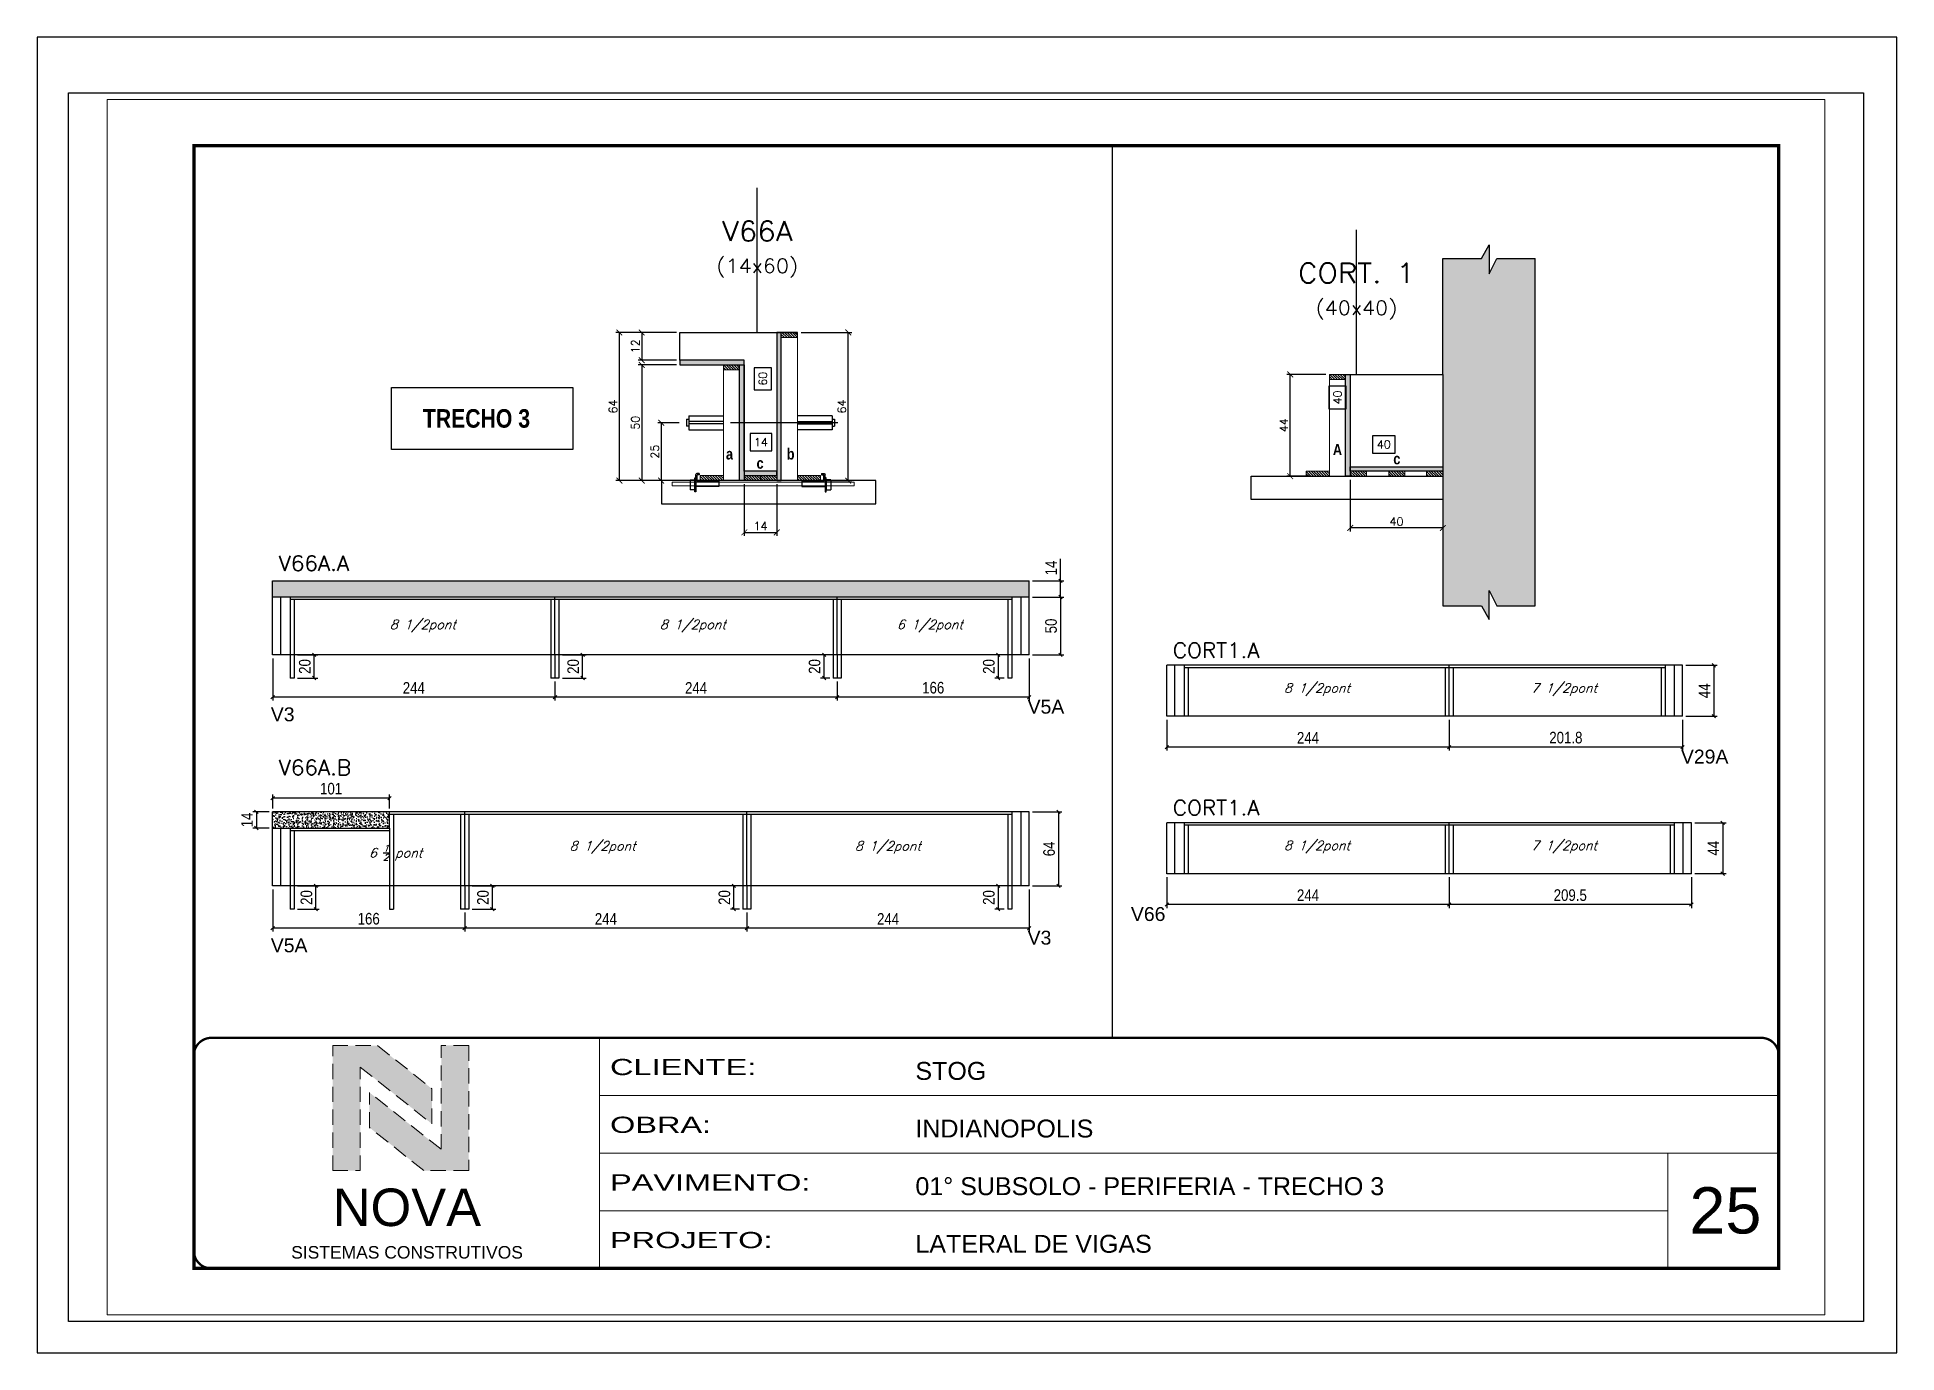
# Paper-space layout '25' of a CAD drawing. Extents: x 0 to 297, y 0 to 210.
# The model-space entities are those that its viewports show. They can reach past a viewport. Long polylines and large blocks are cut down to what shows.
import ezdxf
from ezdxf.enums import TextEntityAlignment as Align

# ---------------------------------------------------------------- set-up
doc = ezdxf.new("R2010")
doc.units = 0
for name, pattern in [('CONTINUO', [0]), ('DASHED', [0.75, 0.5, -0.25]), ('HIDDEN', [9.525, 6.35, -3.175])]:
    doc.linetypes.add(name, pattern=pattern)
for name, color, linetype in [('1', 1, 'Continuous'), ('220', 5, 'Continuous'), ('5', 5, 'Continuous'), ('barrote', 251, 'Continuous'), ('COTA', 241, 'Continuous'), ('Cota Seção (2x)', 4, 'Continuous'), ('detalhes', 4, 'Continuous'), ('Hachura', 253, 'Continuous'), ('NOMENCLATURA', 7, 'Continuous'), ('Painéis', 200, 'Continuous'), ('presilha', 1, 'Continuous'), ('SARR_2.2x7', 40, 'Continuous'), ('SARR_3.5x7', 81, 'Continuous'), ('TENSOR', 3, 'Continuous'), ('texto', 7, 'Continuous'), ('Texto de Titulo', 7, 'Continuous'), ('Texto Qtd Sarr', 242, 'Continuous')]:
    doc.layers.add(name, color=color, linetype=linetype)
for name, color, linetype, lineweight in [('CARIMBO', 255, 'Continuous', 9), ('CARIMBO-LEGENDA', 75, 'Continuous', 15), ('CONCRETO', 251, 'Continuous', 25), ('Folhas', 255, 'Continuous', 9), ('Madeira', 126, 'Continuous', 18), ('SARRAFO DE PRESSAO', 251, 'DASHED', 9), ('SCO-___-LAJ', 2, 'Continuous', 0), ('Texto Seção', 7, 'Continuous', 15)]:
    doc.layers.add(name, color=color, linetype=linetype, lineweight=lineweight)
doc.styles.add('arial', font='arial.ttf')
doc.styles.add('COTA TECNICA', font='techl___.ttf', dxfattribs={"height": 10})
doc.styles.add('REGUA-120', font='ROMANS.shx', dxfattribs={"height": 15})
doc.styles.add('ROMANC', font='techb___.ttf', dxfattribs={"height": 2.5})
doc.styles.add('Romans', font='romans.shx')
doc.styles.get("Standard").update_dxf_attribs({"font": 'arial.ttf'})
doc.styles.add('TECNICA', font='techb___.ttf', dxfattribs={"height": 10})
doc.styles.add('Tecnologia', font='')
doc.styles.get('Tecnologia').set_extended_font_data('Forgotten Futurist')
doc.dimstyles.new('Cota Seção (2x)', dxfattribs={"dimtxt": 7, "dimasz": 5, "dimexe": 3, "dimexo": 3, "dimgap": 2, "dimtad": 3, "dimdec": 1, "dimlfac": 0.5, "dimzin": 12, "dimdsep": 46, "dimtxsty": 'Romans', "dimblk": 'ARCHTICK', "dimcen": 0, "dimclrd": 4, "dimclre": 4, "dimclrt": 1, "dimadec": 1, "dimazin": 3, "dimtfac": 1, "dimtdec": 1, "dimtmove": 0, "dimatfit": 3, "dimldrblk": 'OBLIQUE', "dimfxl": 1, "dimtolj": 1, "dimtzin": 12, "dimarcsym": 0})
doc.dimstyles.new('Cota Seção interna', dxfattribs={"dimtxt": 7, "dimasz": 6, "dimexe": 0.18, "dimexo": 2, "dimgap": -4, "dimtad": 3, "dimdec": 1, "dimlfac": 0.5, "dimzin": 12, "dimdsep": 46, "dimtxsty": 'Romans', "dimblk": 'ARCHTICK', "dimcen": 0.09, "dimse1": 1, "dimse2": 1, "dimsd1": 1, "dimsd2": 1, "dimclrd": 180, "dimclre": 5, "dimclrt": 1, "dimadec": 0, "dimazin": 3, "dimtfac": 1, "dimtdec": 1, "dimtofl": 0, "dimtmove": 0, "dimatfit": 3, "dimldrblk": 'ARCHTICK', "dimfxl": 1, "dimtolj": 1, "dimtzin": 0, "dimarcsym": 0})
doc.dimstyles.new('PAINEL', dxfattribs={"dimtxt": 10, "dimasz": 3, "dimexe": 3, "dimexo": 3, "dimgap": 3, "dimtad": 1, "dimdec": 1, "dimzin": 12, "dimdsep": 46, "dimtxsty": 'COTA TECNICA', "dimblk1": 'OBLIQUE', "dimblk2": 'OBLIQUE', "dimsah": 1, "dimcen": 0.9, "dimclrd": 4, "dimclre": 4, "dimclrt": 240, "dimadec": 1, "dimazin": 3, "dimtfac": 1, "dimtdec": 1, "dimtmove": 0, "dimatfit": 3, "dimfxl": 1, "dimtolj": 1, "dimtzin": 12, "dimarcsym": 0})
pattern_1 = [(315, (23497.3868, 2659.6007), (1.12253202, 1.12253202), [])]
pattern_2 = [(315, (24087.6977, 2663.3719), (1.12253202, 1.12253202), [])]

psp = doc.layouts.new('25')

msp = doc.modelspace()

# ---------------------------------------------------------------- texts
at = {"layer": '5', "linetype": 'Continuous'}
for s, p in [('V3', (141.47, 10681.25)), ('V5A', (795.71, 10687.86)), ('V29A', (1360.51, 10644.75)), ('V66', (885.01, 10508.71)), ('V3', (795.71, 10488.28)), ('V5A', (141.47, 10481.67))]:
    msp.add_text(s, height=12, rotation=0.00004, dxfattribs=at).set_placement(p)
at = {"layer": 'CARIMBO', "style": 'arial'}
msp.add_text('25', height=40, dxfattribs=at).set_placement((1367.86, 10238.69))
at = {"layer": 'detalhes', "style": 'TECNICA'}
for s, p in [('b', (587.48, 10907.43)), ('A', (1059.6, 10911.21)), ('a', (534.94, 10907.45)), ('c', (561.37, 10899.48)), ('c', (1111.84, 10903.25))]:
    msp.add_text(s, height=9.6, dxfattribs=at).set_placement(p)
at = {"layer": 'NOMENCLATURA', "color": 2, "insert": (319.24, 10942.82), "char_height": 16, "attachment_point": 5, "style": 'ROMANC'}
msp.add_mtext('TRECHO 3', dxfattribs=at)
at = {"layer": 'texto', "color": 2, "char_height": 8, "attachment_point": 5, "style": 'Romans'}
for s, insert in [('{\\Q19;\\C256;8 1/2pont}', (272.88, 10763.58)), ('{\\Q19;\\C256;8 1/2pont}', (506.31, 10763.58)), ('{\\Q19;\\C256;6 1/2pont}', (711.23, 10763.58)), ('{\\Q19;\\C256;8 1/2pont}', (1045.88, 10708.69)), ('{\\Q19;\\C256;7 1/2pont}', (1259.42, 10708.69)), ('{\\Q19;\\C256;8 1/2pont}', (428.31, 10572.25)), ('{\\Q19;\\C256;8 1/2pont}', (674.93, 10572.25)), ('{\\Q19;\\C256;8 1/2pont}', (1045.88, 10572.65)), ('{\\Q19;\\C256;7 1/2pont}', (1259.42, 10572.65)), ('\\A1;{\\Q19;\\C256;6 \\H0.7x;\\S1/2;\\H1.42857x; pont}', (249.37, 10567.63))]:
    msp.add_mtext(s, dxfattribs=dict(at, insert=insert))
at = {"layer": 'Texto Seção', "style": 'REGUA-120', "width": 1.05}
for s, p in [('V66A.A', (148.3, 10811.33)), ('CORT1.A', (921.3, 10736.08)), ('V66A.B', (148.3, 10634.81)), ('CORT1.A', (921.3, 10600.04))]:
    msp.add_text(s, height=13, dxfattribs=at).set_placement(p)

# ---------------------------------------------------------------- blocks, each defined once
blk = doc.blocks.new('A$C64660E27')
at = {"layer": 'COTA', "true_color": 0x1a1a1a}
h = blk.add_hatch(color=250, dxfattribs=at)
h.dxf.hatch_style = 1
h.paths.add_polyline_path([(185.4, -11.6), (142.4, -11.6), (142.4, -131.6), (168.8, -131.6), (168.8, -32.2), (237.7, -86.7), (237.7, -53)])
at = {"layer": 'COTA'}
h = blk.add_hatch(color=20, dxfattribs=at)
h.dxf.hatch_style = 1
h.paths.add_polyline_path([(273, -11.4), (246.6, -11.4), (246.6, -111.1), (177.7, -56.6), (177.7, -90.2), (230, -131.6), (273, -131.6)])
for p, q in [((142.4, -131.6), (142.4, -11.6)), ((142.4, -11.6), (185.4, -11.6)), ((185.4, -11.6), (237.7, -53)), ((273, -11.4), (246.6, -11.4)), ((246.6, -111.1), (246.6, -11.4)), ((273, -11.4), (273, -131.6)), ((168.8, -32.2), (237.7, -86.7)), ((168.8, -131.6), (168.8, -32.2)), ((237.7, -86.7), (237.7, -53)), ((246.6, -111.1), (177.7, -56.6)), ((177.7, -90.2), (177.7, -56.6)), ((230, -131.6), (177.7, -90.2)), ((142.4, -131.6), (168.8, -131.6)), ((273, -131.6), (230, -131.6))]:
    blk.add_line(p, q)
at = {"layer": 'CARIMBO-LEGENDA', "color": 7, "linetype": 'Continuous', "ltscale": 100, "style": 'arial'}
blk.add_text('NOVA', height=36, dxfattribs=at).set_placement((142.4, -184.8))
at = {"layer": 'CARIMBO-LEGENDA', "color": 7, "linetype": 'Continuous', "style": 'arial'}
blk.add_text('SISTEMAS CONSTRUTIVOS', height=12, dxfattribs=at).set_placement((102.5, -216))
blk = doc.blocks.new('9999999999')
at = {"color": 30, "linetype": 'CONTINUO'}
for p, q in [((98564.6, 34230.2), (98564.6, 34429.4)), ((98564.6, 34379.6), (99584, 34379.6)), ((98564.6, 34329.8), (99488, 34329.8)), ((99584, 34329.8), (99488, 34329.8)), ((99488, 34329.8), (99488, 34230.2)), ((98564.6, 34280), (99488, 34280))]:
    blk.add_line(p, q, dxfattribs=at)
at = {"color": 30, "linetype": 'CONTINUO', "const_width": 2}
blk.add_lwpolyline([(99584, 34230.2), (99584, 34414.4, 0.414214), (99569, 34429.4), (98229, 34429.4, 0.414214), (98214, 34414.4), (98214, 34245.2, 0.414214), (98229, 34230.2), (99584, 34230.2)], format="xyb", dxfattribs=at)
at = {"layer": 'Folhas'}
blk.add_lwpolyline([(98139, 34190.2), (99624, 34190.2), (99624, 35240.2), (98139, 35240.2)], close=True, dxfattribs=at)
at = {"layer": 'Folhas', "color": 30, "const_width": 3}
blk.add_lwpolyline([(98214, 34230.2), (99584, 34230.2), (99584, 35200.2), (98214, 35200.2)], close=True, dxfattribs=at)
at = {"xscale": 0.9, "yscale": 0.9, "zscale": 0.9}
blk.add_blockref('A$C64660E27', (98205.8, 34433.1), dxfattribs=at)
at = {"color": 7, "linetype": 'Continuous', "ltscale": 5, "style": 'arial'}
for s, height, p in [('STOG', 15.48, (98837.7, 34393.1)), ('INDIANOPOLIS', 15.483, (98837.7, 34343.3)), ('01° SUBSOLO - PERIFERIA - TRECHO 3', 15.483, (98837.7, 34293.5)), ('LATERAL DE VIGAS', 15.483, (98837.7, 34243.7))]:
    blk.add_text(s, height=height, dxfattribs=at).set_placement(p)
at = {"layer": 'Folhas', "color": 7, "style": 'Tecnologia', "width": 1.5}
for s, p in [('CLIENTE:', (98573.7, 34397.2)), ('OBRA:', (98573.7, 34347.3)), ('PAVIMENTO:', (98573.7, 34297.5)), ('PROJETO:', (98573.7, 34247.7))]:
    blk.add_text(s, height=14, dxfattribs=at).set_placement(p)
blk = doc.blocks.new('titulo1')
at = {"layer": 'Defpoints', "color": 252, "linetype": 'HIDDEN', "ltscale": 2}
blk.add_line((0, 0), (0, 125), dxfattribs=at)
at = {"layer": 'Defpoints', "style": 'Romans', "oblique": 15}
blk.add_attdef('FOLHA', text='', height=10, dxfattribs=at).set_placement((0, 15.6), align=Align.MIDDLE_CENTER)
at = {"layer": 'Texto Qtd Sarr', "color": 3, "style": 'Romans', "oblique": 15}
for tag, height, p in [('TITULO', 17, (0, 71.4)), ('SEÇÃO', 12, (0, 41.5))]:
    blk.add_attdef(tag, text='', height=height, dxfattribs=at).set_placement(p, align=Align.MIDDLE_CENTER)
blk = doc.blocks.new('_ArchTick')
at = {"color": 0, "linetype": 'ByBlock', "const_width": 0.15}
blk.add_lwpolyline([(-0.5, -0.5), (0.5, 0.5)], dxfattribs=at)
blk = doc.blocks.new('*D357')
at = {"layer": 'COTA', "color": 4, "lineweight": -2, "transparency": 16777216}
for p, q in [((492.2, 11017.2), (439.8, 11017.2)), ((442.8, 10889.2), (442.8, 11017.2)), ((514.2, 10889.2), (439.8, 10889.2))]:
    blk.add_line(p, q, dxfattribs=at)
at = {"layer": 'Defpoints', "color": 0, "transparency": 16777216}
for p in [(442.8, 11017.2), (495.2, 11017.2), (517.2, 10889.2)]:
    blk.add_point(p, dxfattribs=at)
at = {"layer": 'COTA', "color": 4, "lineweight": -2, "transparency": 16777216, "xscale": 5, "yscale": 5, "zscale": 5}
for p, rotation in [((442.8, 11017.2), 90), ((442.8, 10889.2), 270)]:
    blk.add_blockref('_ArchTick', p, dxfattribs=dict(at, rotation=rotation))
at = {"layer": 'COTA', "color": 1, "transparency": 16777216, "insert": (437.3, 10953.2), "char_height": 7, "attachment_point": 5, "rotation": 90, "style": 'Romans'}
blk.add_mtext('\\A1;64', dxfattribs=at)
blk = doc.blocks.new('_Oblique')
at = {"layer": '1', "color": 0, "lineweight": -2}
blk.add_line((-0.5, -0.5), (0.5, 0.5), dxfattribs=at)
blk = doc.blocks.new('*D358')
at = {"layer": 'COTA', "color": 4, "lineweight": -2, "transparency": 16777216}
for p, q in [((599.8, 11017.2), (643.6, 11017.2)), ((640.6, 10889.2), (640.6, 11017.2)), ((615.4, 10889.2), (643.6, 10889.2))]:
    blk.add_line(p, q, dxfattribs=at)
at = {"layer": 'Defpoints', "color": 0, "transparency": 16777216}
for p in [(596.8, 11017.2), (640.6, 11017.2), (612.4, 10889.2)]:
    blk.add_point(p, dxfattribs=at)
at = {"layer": 'COTA', "color": 4, "lineweight": -2, "transparency": 16777216, "xscale": 5, "yscale": 5, "zscale": 5}
for p, rotation in [((640.6, 11017.2), 90), ((640.6, 10889.2), 270)]:
    blk.add_blockref('_ArchTick', p, dxfattribs=dict(at, rotation=rotation))
at = {"layer": 'COTA', "color": 1, "transparency": 16777216, "insert": (635.1, 10953.2), "char_height": 7, "attachment_point": 5, "rotation": 90, "style": 'Romans'}
blk.add_mtext('\\A1;64', dxfattribs=at)
blk = doc.blocks.new('*D359')
at = {"layer": 'Cota Seção (2x)', "color": 180, "lineweight": -2, "transparency": 16777216}
for p, q in [((574.3, 10986.7), (559.3, 10986.7)), ((559.3, 10986.7), (559.3, 10967.7)), ((574.3, 10967.7), (574.3, 10986.7)), ((559.3, 10967.7), (574.3, 10967.7))]:
    blk.add_line(p, q, dxfattribs=at)
at = {"layer": 'Defpoints', "color": 0, "transparency": 16777216}
for p in [(578.3, 11017.2), (589.8, 11017.2), (589.8, 10897.2)]:
    blk.add_point(p, dxfattribs=at)
at = {"layer": 'Cota Seção (2x)', "color": 1, "transparency": 16777216, "insert": (566.8, 10977.2), "char_height": 7, "attachment_point": 5, "rotation": 90, "style": 'Romans'}
blk.add_mtext('\\A1;60', dxfattribs=at)
blk = doc.blocks.new('*D360')
at = {"layer": 'COTA', "color": 4, "lineweight": -2, "transparency": 16777216}
for p, q in [((492.2, 11017.2), (459.1, 11017.2)), ((462.1, 11017.2), (462.1, 10993.2)), ((492.2, 10993.2), (459.1, 10993.2))]:
    blk.add_line(p, q, dxfattribs=at)
at = {"layer": 'Defpoints', "color": 0, "transparency": 16777216}
for p in [(495.2, 11017.2), (462.1, 10993.2), (495.2, 10993.2)]:
    blk.add_point(p, dxfattribs=at)
at = {"layer": 'COTA', "color": 4, "lineweight": -2, "transparency": 16777216, "xscale": 5, "yscale": 5, "zscale": 5}
for p, rotation in [((462.1, 11017.2), 90), ((462.1, 10993.2), 270)]:
    blk.add_blockref('_ArchTick', p, dxfattribs=dict(at, rotation=rotation))
at = {"layer": 'COTA', "color": 1, "transparency": 16777216, "insert": (456.6, 11005.2), "char_height": 7, "attachment_point": 5, "rotation": 90, "style": 'Romans'}
blk.add_mtext('\\A1;12', dxfattribs=at)
blk = doc.blocks.new('*D361')
at = {"layer": 'COTA', "color": 4, "lineweight": -2, "transparency": 16777216}
for p, q in [((492.2, 10989.2), (459.1, 10989.2)), ((462.1, 10989.2), (462.1, 10889.2)), ((514.2, 10889.2), (459.1, 10889.2))]:
    blk.add_line(p, q, dxfattribs=at)
at = {"layer": 'Defpoints', "color": 0, "transparency": 16777216}
for p in [(495.2, 10989.2), (462.1, 10889.2), (517.2, 10889.2)]:
    blk.add_point(p, dxfattribs=at)
at = {"layer": 'COTA', "color": 4, "lineweight": -2, "transparency": 16777216, "xscale": 5, "yscale": 5, "zscale": 5}
for p, rotation in [((462.1, 10989.2), 90), ((462.1, 10889.2), 270)]:
    blk.add_blockref('_ArchTick', p, dxfattribs=dict(at, rotation=rotation))
at = {"layer": 'COTA', "color": 1, "transparency": 16777216, "insert": (456.6, 10939.2), "char_height": 7, "attachment_point": 5, "rotation": 90, "style": 'Romans'}
blk.add_mtext('\\A1;50', dxfattribs=at)
blk = doc.blocks.new('PRESILHA METÁLICA 1')
at = {"layer": 'presilha'}
for p, q in [((0, 13), (6, 13)), ((0, 13), (0, 0)), ((6, 0), (0, 0)), ((6, 15.5), (7.5, 15.5)), ((6, -2.5), (6, 15.5)), ((6, 13), (6, 0)), ((7.5, 10.6), (7.5, 19.9)), ((7.5, 15.5), (7.5, -2.5)), ((37.5, 4.1), (7.5, 4.1)), ((12, 21), (8.6, 21)), ((9, 11.6), (9, 18.9)), ((12, 19.5), (9.6, 19.5)), ((37.5, 11), (9.6, 11)), ((12, 21), (12, 19.5)), ((37.5, 11), (37.5, 4.1)), ((7.5, -2.5), (6, -2.5))]:
    blk.add_line(p, q, dxfattribs=at)
for centre, radius, start, end in [((8.6, 19.9), 1.14, 90, 180), ((9.6, 18.9), 0.57, 90, 180), ((9.6, 11.6), 0.57, 180, 270)]:
    blk.add_arc(centre, radius, start, end, dxfattribs=at)
blk = doc.blocks.new('*D362')
at = {"layer": 'COTA', "color": 4, "lineweight": -2, "transparency": 16777216}
for p, q in [((550.8, 10886.2), (550.8, 10841.5)), ((578.8, 10886.2), (578.8, 10841.5)), ((550.8, 10844.5), (578.8, 10844.5))]:
    blk.add_line(p, q, dxfattribs=at)
at = {"layer": 'Defpoints', "color": 0, "transparency": 16777216}
for p in [(550.8, 10889.2), (578.8, 10889.2), (578.8, 10844.5)]:
    blk.add_point(p, dxfattribs=at)
at = {"layer": 'COTA', "color": 4, "lineweight": -2, "transparency": 16777216, "xscale": 5, "yscale": 5, "zscale": 5, "rotation": 180}
blk.add_blockref('_ArchTick', (550.8, 10844.5), dxfattribs=at)
at = {"layer": 'COTA', "color": 4, "lineweight": -2, "transparency": 16777216, "xscale": 5, "yscale": 5, "zscale": 5}
blk.add_blockref('_ArchTick', (578.8, 10844.5), dxfattribs=at)
at = {"layer": 'COTA', "color": 1, "transparency": 16777216, "insert": (564.8, 10850), "char_height": 7, "attachment_point": 5, "style": 'Romans'}
blk.add_mtext('\\A1;14', dxfattribs=at)
blk = doc.blocks.new('*D790')
at = {"layer": 'COTA', "color": 4, "lineweight": -2, "transparency": 16777216}
for p, q in [((494.5, 10939.2), (475.9, 10939.2)), ((478.9, 10939.2), (478.9, 10889.2)), ((494.5, 10889.2), (475.9, 10889.2))]:
    blk.add_line(p, q, dxfattribs=at)
at = {"layer": 'Defpoints', "color": 0, "transparency": 16777216}
for p in [(497.5, 10939.2), (478.9, 10889.2), (497.5, 10889.2)]:
    blk.add_point(p, dxfattribs=at)
at = {"layer": 'COTA', "color": 4, "lineweight": -2, "transparency": 16777216, "xscale": 5, "yscale": 5, "zscale": 5}
for p, rotation in [((478.9, 10939.2), 90), ((478.9, 10889.2), 270)]:
    blk.add_blockref('_ArchTick', p, dxfattribs=dict(at, rotation=rotation))
at = {"layer": 'COTA', "color": 1, "transparency": 16777216, "insert": (473.4, 10914.2), "char_height": 7, "attachment_point": 5, "rotation": 90, "style": 'Romans'}
blk.add_mtext('\\A1;25', dxfattribs=at)
blk = doc.blocks.new('*D345')
at = {"layer": 'Cota Seção (2x)', "color": 180, "lineweight": -2, "transparency": 16777216}
for p, q in [((574.5, 10929.9), (555.8, 10929.9)), ((555.8, 10929.9), (555.8, 10914.9)), ((574.5, 10914.9), (574.5, 10929.9)), ((555.8, 10914.9), (574.5, 10914.9))]:
    blk.add_line(p, q, dxfattribs=at)
at = {"layer": 'Defpoints', "color": 0, "transparency": 16777216}
for p in [(578.8, 10910.9), (550.8, 10889.2), (578.8, 10889.2)]:
    blk.add_point(p, dxfattribs=at)
at = {"layer": 'Cota Seção (2x)', "color": 1, "transparency": 16777216, "insert": (565.1, 10922.4), "char_height": 7, "attachment_point": 5, "style": 'Romans'}
blk.add_mtext('\\A1;14', dxfattribs=at)
blk = doc.blocks.new('*D346')
at = {"layer": 'COTA', "color": 4, "linetype": 'ByBlock', "lineweight": -2, "transparency": 16777216}
for p, q in [((797, 10735.6), (797, 10699.1)), ((631.1, 10715.6), (631.1, 10699.1)), ((797, 10702.1), (631.1, 10702.1))]:
    blk.add_line(p, q, dxfattribs=at)
at = {"layer": 'Defpoints', "color": 0, "linetype": 'ByBlock', "transparency": 16777216}
for p in [(797, 10738.6), (631.1, 10718.6), (631.1, 10702.1)]:
    blk.add_point(p, dxfattribs=at)
at = {"layer": 'COTA', "color": 4, "linetype": 'ByBlock', "lineweight": -2, "transparency": 16777216, "xscale": 3, "yscale": 3, "zscale": 3, "rotation": 180}
blk.add_blockref('_Oblique', (631.1, 10702.1), dxfattribs=at)
at = {"layer": 'COTA', "color": 4, "linetype": 'ByBlock', "lineweight": -2, "transparency": 16777216, "xscale": 3, "yscale": 3, "zscale": 3}
blk.add_blockref('_Oblique', (797, 10702.1), dxfattribs=at)
at = {"layer": 'COTA', "color": 240, "linetype": 'ByBlock', "transparency": 16777216, "insert": (714.1, 10710.2), "char_height": 10, "attachment_point": 5, "style": 'COTA TECNICA'}
blk.add_mtext('\\A1;166', dxfattribs=at)
blk = doc.blocks.new('*D347')
at = {"layer": 'COTA', "color": 4, "linetype": 'ByBlock', "lineweight": -2, "transparency": 16777216}
for p, q in [((387.1, 10715.6), (387.1, 10699.1)), ((631.1, 10715.6), (631.1, 10699.1)), ((631.1, 10702.1), (387.1, 10702.1))]:
    blk.add_line(p, q, dxfattribs=at)
at = {"layer": 'Defpoints', "color": 0, "linetype": 'ByBlock', "transparency": 16777216}
for p in [(387.1, 10718.6), (631.1, 10718.6), (387.1, 10702.1)]:
    blk.add_point(p, dxfattribs=at)
at = {"layer": 'COTA', "color": 4, "linetype": 'ByBlock', "lineweight": -2, "transparency": 16777216, "xscale": 3, "yscale": 3, "zscale": 3, "rotation": 180}
blk.add_blockref('_Oblique', (387.1, 10702.1), dxfattribs=at)
at = {"layer": 'COTA', "color": 4, "linetype": 'ByBlock', "lineweight": -2, "transparency": 16777216, "xscale": 3, "yscale": 3, "zscale": 3}
blk.add_blockref('_Oblique', (631.1, 10702.1), dxfattribs=at)
at = {"layer": 'COTA', "color": 240, "linetype": 'ByBlock', "transparency": 16777216, "insert": (509.1, 10710.1), "char_height": 10, "width": 210.731, "attachment_point": 5, "style": 'COTA TECNICA'}
blk.add_mtext('\\A1;244', dxfattribs=at)
blk = doc.blocks.new('*D791')
at = {"layer": 'COTA', "color": 4, "lineweight": -2, "transparency": 16777216}
for p, q in [((143.1, 10735.6), (143.1, 10699.1)), ((387.1, 10715.6), (387.1, 10699.1)), ((387.1, 10702.1), (143.1, 10702.1))]:
    blk.add_line(p, q, dxfattribs=at)
at = {"layer": 'Defpoints', "color": 0, "transparency": 16777216}
for p in [(143.1, 10738.6), (387.1, 10718.6), (143.1, 10702.1)]:
    blk.add_point(p, dxfattribs=at)
at = {"layer": 'COTA', "color": 4, "lineweight": -2, "transparency": 16777216, "xscale": 3, "yscale": 3, "zscale": 3, "rotation": 180}
blk.add_blockref('_Oblique', (143.1, 10702.1), dxfattribs=at)
at = {"layer": 'COTA', "color": 4, "lineweight": -2, "transparency": 16777216, "xscale": 3, "yscale": 3, "zscale": 3}
blk.add_blockref('_Oblique', (387.1, 10702.1), dxfattribs=at)
at = {"layer": 'COTA', "color": 240, "transparency": 16777216, "insert": (265.1, 10710.1), "char_height": 10, "attachment_point": 5, "style": 'COTA TECNICA'}
blk.add_mtext('\\A1;244', dxfattribs=at)
blk = doc.blocks.new('*D348')
at = {"layer": 'COTA', "color": 4, "lineweight": -2, "transparency": 16777216}
for p, q in [((800, 10788.6), (827.1, 10788.6)), ((824.1, 10788.6), (824.1, 10738.6)), ((800, 10738.6), (827.1, 10738.6))]:
    blk.add_line(p, q, dxfattribs=at)
at = {"layer": 'Defpoints', "color": 0, "transparency": 16777216}
for p in [(797, 10788.6), (797, 10738.6), (824.1, 10738.6)]:
    blk.add_point(p, dxfattribs=at)
at = {"layer": 'COTA', "color": 4, "lineweight": -2, "transparency": 16777216, "xscale": 3, "yscale": 3, "zscale": 3}
for p, rotation in [((824.1, 10788.6), 90), ((824.1, 10738.6), 270)]:
    blk.add_blockref('_Oblique', p, dxfattribs=dict(at, rotation=rotation))
at = {"layer": 'COTA', "color": 240, "transparency": 16777216, "insert": (816, 10763.6), "char_height": 10, "attachment_point": 5, "rotation": 90, "style": 'COTA TECNICA'}
blk.add_mtext('\\A1;50', dxfattribs=at)
blk = doc.blocks.new('*D349')
at = {"layer": 'COTA', "color": 4, "lineweight": -2, "transparency": 16777216}
for p, q in [((824.1, 10802.6), (824.1, 10821.7)), ((800, 10802.6), (827.1, 10802.6)), ((800, 10788.6), (827.1, 10788.6)), ((824.1, 10788.6), (824.1, 10802.6))]:
    blk.add_line(p, q, dxfattribs=at)
at = {"layer": 'Defpoints', "color": 0, "transparency": 16777216}
for p in [(797, 10802.6), (797, 10788.6), (824.1, 10802.6)]:
    blk.add_point(p, dxfattribs=at)
at = {"layer": 'COTA', "color": 4, "lineweight": -2, "transparency": 16777216, "xscale": 3, "yscale": 3, "zscale": 3}
for p, rotation in [((824.1, 10802.6), 90), ((824.1, 10788.6), 270)]:
    blk.add_blockref('_Oblique', p, dxfattribs=dict(at, rotation=rotation))
at = {"layer": 'COTA', "color": 240, "transparency": 16777216, "insert": (816, 10813.7), "char_height": 10, "attachment_point": 5, "rotation": 90, "style": 'COTA TECNICA'}
blk.add_mtext('\\A1;14', dxfattribs=at)
blk = doc.blocks.new('*D792')
at = {"layer": 'COTA', "color": 4, "lineweight": -2, "transparency": 16777216}
for p, q in [((624.6, 10738.6), (616.8, 10738.6)), ((619.8, 10718.6), (619.8, 10738.6)), ((624.6, 10718.6), (616.8, 10718.6))]:
    blk.add_line(p, q, dxfattribs=at)
at = {"layer": 'Defpoints', "color": 0, "transparency": 16777216}
for p in [(619.8, 10738.6), (627.6, 10738.6), (627.6, 10718.6)]:
    blk.add_point(p, dxfattribs=at)
at = {"layer": 'COTA', "color": 4, "lineweight": -2, "transparency": 16777216, "xscale": 3, "yscale": 3, "zscale": 3}
for p, rotation in [((619.8, 10738.6), 90), ((619.8, 10718.6), 270)]:
    blk.add_blockref('_Oblique', p, dxfattribs=dict(at, rotation=rotation))
at = {"layer": 'COTA', "color": 240, "transparency": 16777216, "insert": (611.6, 10728.6), "char_height": 10, "attachment_point": 5, "rotation": 90, "style": 'COTA TECNICA'}
blk.add_mtext('\\A1;20', dxfattribs=at)
blk = doc.blocks.new('*D793')
at = {"layer": 'COTA', "color": 4, "lineweight": -2, "transparency": 16777216}
for p, q in [((164.6, 10738.6), (182, 10738.6)), ((179, 10718.6), (179, 10738.6)), ((164.6, 10718.6), (182, 10718.6))]:
    blk.add_line(p, q, dxfattribs=at)
at = {"layer": 'Defpoints', "color": 0, "transparency": 16777216}
for p in [(161.6, 10738.6), (179, 10738.6), (161.6, 10718.6)]:
    blk.add_point(p, dxfattribs=at)
at = {"layer": 'COTA', "color": 4, "lineweight": -2, "transparency": 16777216, "xscale": 3, "yscale": 3, "zscale": 3}
for p, rotation in [((179, 10738.6), 90), ((179, 10718.6), 270)]:
    blk.add_blockref('_Oblique', p, dxfattribs=dict(at, rotation=rotation))
at = {"layer": 'COTA', "color": 240, "transparency": 16777216, "insert": (170.9, 10728.6), "char_height": 10, "attachment_point": 5, "rotation": 90, "style": 'COTA TECNICA'}
blk.add_mtext('\\A1;20', dxfattribs=at)
blk = doc.blocks.new('*D794')
at = {"layer": 'COTA', "color": 4, "lineweight": -2, "transparency": 16777216}
for p, q in [((775.5, 10738.6), (767.3, 10738.6)), ((770.3, 10738.6), (770.3, 10718.6)), ((775.5, 10718.6), (767.3, 10718.6))]:
    blk.add_line(p, q, dxfattribs=at)
at = {"layer": 'Defpoints', "color": 0, "transparency": 16777216}
for p in [(778.5, 10738.6), (770.3, 10718.6), (778.5, 10718.6)]:
    blk.add_point(p, dxfattribs=at)
at = {"layer": 'COTA', "color": 4, "lineweight": -2, "transparency": 16777216, "xscale": 3, "yscale": 3, "zscale": 3}
for p, rotation in [((770.3, 10738.6), 90), ((770.3, 10718.6), 270)]:
    blk.add_blockref('_Oblique', p, dxfattribs=dict(at, rotation=rotation))
at = {"layer": 'COTA', "color": 240, "transparency": 16777216, "insert": (762.2, 10728.6), "char_height": 10, "attachment_point": 5, "rotation": 90, "style": 'COTA TECNICA'}
blk.add_mtext('\\A1;20', dxfattribs=at)
blk = doc.blocks.new('*D795')
at = {"layer": 'COTA', "color": 4, "lineweight": -2, "transparency": 16777216}
for p, q in [((393.6, 10738.6), (414, 10738.6)), ((411, 10718.6), (411, 10738.6)), ((393.6, 10718.6), (414, 10718.6))]:
    blk.add_line(p, q, dxfattribs=at)
at = {"layer": 'Defpoints', "color": 0, "transparency": 16777216}
for p in [(390.6, 10738.6), (411, 10738.6), (390.6, 10718.6)]:
    blk.add_point(p, dxfattribs=at)
at = {"layer": 'COTA', "color": 4, "lineweight": -2, "transparency": 16777216, "xscale": 3, "yscale": 3, "zscale": 3}
for p, rotation in [((411, 10738.6), 90), ((411, 10718.6), 270)]:
    blk.add_blockref('_Oblique', p, dxfattribs=dict(at, rotation=rotation))
at = {"layer": 'COTA', "color": 240, "transparency": 16777216, "insert": (402.9, 10728.6), "char_height": 10, "attachment_point": 5, "rotation": 90, "style": 'COTA TECNICA'}
blk.add_mtext('\\A1;20', dxfattribs=at)
blk = doc.blocks.new('*D350')
at = {"layer": 'COTA', "color": 4, "linetype": 'ByBlock', "lineweight": -2, "transparency": 16777216}
for p, q in [((797, 10536), (797, 10499.5)), ((553.1, 10516), (553.1, 10499.5)), ((797, 10502.5), (553.1, 10502.5))]:
    blk.add_line(p, q, dxfattribs=at)
at = {"layer": 'Defpoints', "color": 0, "linetype": 'ByBlock', "transparency": 16777216}
for p in [(797, 10539), (553.1, 10519), (553.1, 10502.5)]:
    blk.add_point(p, dxfattribs=at)
at = {"layer": 'COTA', "color": 4, "linetype": 'ByBlock', "lineweight": -2, "transparency": 16777216, "xscale": 3, "yscale": 3, "zscale": 3, "rotation": 180}
blk.add_blockref('_Oblique', (553.1, 10502.5), dxfattribs=at)
at = {"layer": 'COTA', "color": 4, "linetype": 'ByBlock', "lineweight": -2, "transparency": 16777216, "xscale": 3, "yscale": 3, "zscale": 3}
blk.add_blockref('_Oblique', (797, 10502.5), dxfattribs=at)
at = {"layer": 'COTA', "color": 240, "linetype": 'ByBlock', "transparency": 16777216, "insert": (675.1, 10510.5), "char_height": 10, "attachment_point": 5, "style": 'COTA TECNICA'}
blk.add_mtext('\\A1;244', dxfattribs=at)
blk = doc.blocks.new('*D351')
at = {"layer": 'COTA', "color": 4, "linetype": 'ByBlock', "lineweight": -2, "transparency": 16777216}
for p, q in [((309.1, 10516), (309.1, 10499.5)), ((553.1, 10516), (553.1, 10499.5)), ((553.1, 10502.5), (309.1, 10502.5))]:
    blk.add_line(p, q, dxfattribs=at)
at = {"layer": 'Defpoints', "color": 0, "linetype": 'ByBlock', "transparency": 16777216}
for p in [(309.1, 10519), (553.1, 10519), (309.1, 10502.5)]:
    blk.add_point(p, dxfattribs=at)
at = {"layer": 'COTA', "color": 4, "linetype": 'ByBlock', "lineweight": -2, "transparency": 16777216, "xscale": 3, "yscale": 3, "zscale": 3, "rotation": 180}
blk.add_blockref('_Oblique', (309.1, 10502.5), dxfattribs=at)
at = {"layer": 'COTA', "color": 4, "linetype": 'ByBlock', "lineweight": -2, "transparency": 16777216, "xscale": 3, "yscale": 3, "zscale": 3}
blk.add_blockref('_Oblique', (553.1, 10502.5), dxfattribs=at)
at = {"layer": 'COTA', "color": 240, "linetype": 'ByBlock', "transparency": 16777216, "insert": (431.1, 10510.5), "char_height": 10, "width": 210.731, "attachment_point": 5, "style": 'COTA TECNICA'}
blk.add_mtext('\\A1;244', dxfattribs=at)
blk = doc.blocks.new('*D796')
at = {"layer": 'COTA', "color": 4, "lineweight": -2, "transparency": 16777216}
for p, q in [((143.1, 10536), (143.1, 10499.5)), ((309.1, 10516), (309.1, 10499.5)), ((309.1, 10502.5), (143.1, 10502.5))]:
    blk.add_line(p, q, dxfattribs=at)
at = {"layer": 'Defpoints', "color": 0, "transparency": 16777216}
for p in [(143.1, 10539), (309.1, 10519), (143.1, 10502.5)]:
    blk.add_point(p, dxfattribs=at)
at = {"layer": 'COTA', "color": 4, "lineweight": -2, "transparency": 16777216, "xscale": 3, "yscale": 3, "zscale": 3, "rotation": 180}
blk.add_blockref('_Oblique', (143.1, 10502.5), dxfattribs=at)
at = {"layer": 'COTA', "color": 4, "lineweight": -2, "transparency": 16777216, "xscale": 3, "yscale": 3, "zscale": 3}
blk.add_blockref('_Oblique', (309.1, 10502.5), dxfattribs=at)
at = {"layer": 'COTA', "color": 240, "transparency": 16777216, "insert": (226.1, 10510.6), "char_height": 10, "attachment_point": 5, "style": 'COTA TECNICA'}
blk.add_mtext('\\A1;166', dxfattribs=at)
blk = doc.blocks.new('*D352')
at = {"layer": 'COTA', "color": 4, "lineweight": -2, "transparency": 16777216}
for p, q in [((800, 10603), (825.4, 10603)), ((822.4, 10603), (822.4, 10539)), ((800, 10539), (825.4, 10539))]:
    blk.add_line(p, q, dxfattribs=at)
at = {"layer": 'Defpoints', "color": 0, "transparency": 16777216}
for p in [(797, 10603), (797, 10539), (822.4, 10539)]:
    blk.add_point(p, dxfattribs=at)
at = {"layer": 'COTA', "color": 4, "lineweight": -2, "transparency": 16777216, "xscale": 3, "yscale": 3, "zscale": 3}
for p, rotation in [((822.4, 10603), 90), ((822.4, 10539), 270)]:
    blk.add_blockref('_Oblique', p, dxfattribs=dict(at, rotation=rotation))
at = {"layer": 'COTA', "color": 240, "transparency": 16777216, "insert": (814.3, 10571), "char_height": 10, "attachment_point": 5, "rotation": 90, "style": 'COTA TECNICA'}
blk.add_mtext('\\A1;64', dxfattribs=at)
blk = doc.blocks.new('*D797')
at = {"layer": 'COTA', "color": 4, "lineweight": -2, "transparency": 16777216}
for p, q in [((546.6, 10539), (538.8, 10539)), ((541.8, 10519), (541.8, 10539)), ((546.6, 10519), (538.8, 10519))]:
    blk.add_line(p, q, dxfattribs=at)
at = {"layer": 'Defpoints', "color": 0, "transparency": 16777216}
for p in [(541.8, 10539), (549.6, 10539), (549.6, 10519)]:
    blk.add_point(p, dxfattribs=at)
at = {"layer": 'COTA', "color": 4, "lineweight": -2, "transparency": 16777216, "xscale": 3, "yscale": 3, "zscale": 3}
for p, rotation in [((541.8, 10539), 90), ((541.8, 10519), 270)]:
    blk.add_blockref('_Oblique', p, dxfattribs=dict(at, rotation=rotation))
at = {"layer": 'COTA', "color": 240, "transparency": 16777216, "insert": (533.6, 10529), "char_height": 10, "attachment_point": 5, "rotation": 90, "style": 'COTA TECNICA'}
blk.add_mtext('\\A1;20', dxfattribs=at)
blk = doc.blocks.new('*D798')
at = {"layer": 'COTA', "color": 4, "lineweight": -2, "transparency": 16777216}
for p, q in [((164.6, 10539), (183.4, 10539)), ((180.4, 10519), (180.4, 10539)), ((164.6, 10519), (183.4, 10519))]:
    blk.add_line(p, q, dxfattribs=at)
at = {"layer": 'Defpoints', "color": 0, "transparency": 16777216}
for p in [(161.6, 10539), (180.4, 10539), (161.6, 10519)]:
    blk.add_point(p, dxfattribs=at)
at = {"layer": 'COTA', "color": 4, "lineweight": -2, "transparency": 16777216, "xscale": 3, "yscale": 3, "zscale": 3}
for p, rotation in [((180.4, 10539), 90), ((180.4, 10519), 270)]:
    blk.add_blockref('_Oblique', p, dxfattribs=dict(at, rotation=rotation))
at = {"layer": 'COTA', "color": 240, "transparency": 16777216, "insert": (172.3, 10529), "char_height": 10, "attachment_point": 5, "rotation": 90, "style": 'COTA TECNICA'}
blk.add_mtext('\\A1;20', dxfattribs=at)
blk = doc.blocks.new('*D799')
at = {"layer": 'COTA', "color": 4, "lineweight": -2, "transparency": 16777216}
for p, q in [((775.5, 10539), (767.3, 10539)), ((770.3, 10539), (770.3, 10519)), ((775.5, 10519), (767.3, 10519))]:
    blk.add_line(p, q, dxfattribs=at)
at = {"layer": 'Defpoints', "color": 0, "transparency": 16777216}
for p in [(778.5, 10539), (770.3, 10519), (778.5, 10519)]:
    blk.add_point(p, dxfattribs=at)
at = {"layer": 'COTA', "color": 4, "lineweight": -2, "transparency": 16777216, "xscale": 3, "yscale": 3, "zscale": 3}
for p, rotation in [((770.3, 10539), 90), ((770.3, 10519), 270)]:
    blk.add_blockref('_Oblique', p, dxfattribs=dict(at, rotation=rotation))
at = {"layer": 'COTA', "color": 240, "transparency": 16777216, "insert": (762.2, 10529), "char_height": 10, "attachment_point": 5, "rotation": 90, "style": 'COTA TECNICA'}
blk.add_mtext('\\A1;20', dxfattribs=at)
blk = doc.blocks.new('*D800')
at = {"layer": 'COTA', "color": 4, "lineweight": -2, "transparency": 16777216}
for p, q in [((315.6, 10539), (336, 10539)), ((333, 10519), (333, 10539)), ((315.6, 10519), (336, 10519))]:
    blk.add_line(p, q, dxfattribs=at)
at = {"layer": 'Defpoints', "color": 0, "transparency": 16777216}
for p in [(312.6, 10539), (333, 10539), (312.6, 10519)]:
    blk.add_point(p, dxfattribs=at)
at = {"layer": 'COTA', "color": 4, "lineweight": -2, "transparency": 16777216, "xscale": 3, "yscale": 3, "zscale": 3}
for p, rotation in [((333, 10539), 90), ((333, 10519), 270)]:
    blk.add_blockref('_Oblique', p, dxfattribs=dict(at, rotation=rotation))
at = {"layer": 'COTA', "color": 240, "transparency": 16777216, "insert": (324.9, 10529), "char_height": 10, "attachment_point": 5, "rotation": 90, "style": 'COTA TECNICA'}
blk.add_mtext('\\A1;20', dxfattribs=at)
blk = doc.blocks.new('*D801')
at = {"layer": 'COTA', "color": 4, "lineweight": -2, "transparency": 16777216}
for p, q in [((143.1, 10606), (143.1, 10617.9)), ((244.1, 10614.9), (143.1, 10614.9)), ((244.1, 10606), (244.1, 10617.9))]:
    blk.add_line(p, q, dxfattribs=at)
at = {"layer": 'Defpoints', "color": 0, "transparency": 16777216}
for p in [(143.1, 10614.9), (143.1, 10603), (244.1, 10603)]:
    blk.add_point(p, dxfattribs=at)
at = {"layer": 'COTA', "color": 4, "lineweight": -2, "transparency": 16777216, "xscale": 3, "yscale": 3, "zscale": 3, "rotation": 180}
blk.add_blockref('_Oblique', (143.1, 10614.9), dxfattribs=at)
at = {"layer": 'COTA', "color": 4, "lineweight": -2, "transparency": 16777216, "xscale": 3, "yscale": 3, "zscale": 3}
blk.add_blockref('_Oblique', (244.1, 10614.9), dxfattribs=at)
at = {"layer": 'COTA', "color": 240, "transparency": 16777216, "insert": (193.6, 10623), "char_height": 10, "attachment_point": 5, "style": 'COTA TECNICA'}
blk.add_mtext('\\A1;101', dxfattribs=at)
blk = doc.blocks.new('*D771')
at = {"layer": 'COTA', "color": 4, "lineweight": -2, "transparency": 16777216}
for p, q in [((140.1, 10603), (126, 10603)), ((129, 10603), (129, 10589)), ((140.1, 10589), (126, 10589))]:
    blk.add_line(p, q, dxfattribs=at)
at = {"layer": 'Defpoints', "color": 0, "transparency": 16777216}
for p in [(143.1, 10603), (129, 10589), (143.1, 10589)]:
    blk.add_point(p, dxfattribs=at)
at = {"layer": 'COTA', "color": 4, "lineweight": -2, "transparency": 16777216, "xscale": 3, "yscale": 3, "zscale": 3}
for p, rotation in [((129, 10603), 90), ((129, 10589), 270)]:
    blk.add_blockref('_Oblique', p, dxfattribs=dict(at, rotation=rotation))
at = {"layer": 'COTA', "color": 240, "transparency": 16777216, "insert": (120.9, 10596), "char_height": 10, "attachment_point": 5, "rotation": 90, "style": 'COTA TECNICA'}
blk.add_mtext('\\A1;14', dxfattribs=at)
blk = doc.blocks.new('*D318')
at = {"layer": 'COTA', "color": 4, "lineweight": -2, "transparency": 16777216}
for p, q in [((1053.6, 10981), (1019.7, 10981)), ((1022.7, 10893), (1022.7, 10981)), ((1038, 10893), (1019.7, 10893))]:
    blk.add_line(p, q, dxfattribs=at)
at = {"layer": 'Defpoints', "color": 0, "transparency": 16777216}
for p in [(1022.7, 10981), (1056.6, 10981), (1041, 10893)]:
    blk.add_point(p, dxfattribs=at)
at = {"layer": 'COTA', "color": 4, "lineweight": -2, "transparency": 16777216, "xscale": 5, "yscale": 5, "zscale": 5}
for p, rotation in [((1022.7, 10981), 90), ((1022.7, 10893), 270)]:
    blk.add_blockref('_ArchTick', p, dxfattribs=dict(at, rotation=rotation))
at = {"layer": 'COTA', "color": 1, "transparency": 16777216, "insert": (1017.2, 10937), "char_height": 7, "attachment_point": 5, "rotation": 90, "style": 'Romans'}
blk.add_mtext('\\A1;44', dxfattribs=at)
blk = doc.blocks.new('*D319')
at = {"layer": 'Cota Seção (2x)', "color": 180, "lineweight": -2, "transparency": 16777216}
for p, q in [((1071.1, 10970.7), (1056.1, 10970.7)), ((1056.1, 10970.7), (1056.1, 10951.3)), ((1071.1, 10951.3), (1071.1, 10970.7)), ((1056.1, 10951.3), (1071.1, 10951.3))]:
    blk.add_line(p, q, dxfattribs=at)
at = {"layer": 'Defpoints', "color": 0, "transparency": 16777216}
for p in [(1063.6, 10981), (1075.1, 10981), (1063.6, 10901)]:
    blk.add_point(p, dxfattribs=at)
at = {"layer": 'Cota Seção (2x)', "color": 1, "transparency": 16777216, "insert": (1063.6, 10961), "char_height": 7, "attachment_point": 5, "rotation": 90, "style": 'Romans'}
blk.add_mtext('\\A1;40', dxfattribs=at)
blk = doc.blocks.new('*D320')
at = {"layer": 'COTA', "color": 4, "lineweight": -2, "transparency": 16777216}
for p, q in [((1074.6, 10890), (1074.6, 10845.3)), ((1154.6, 10890), (1154.6, 10845.3)), ((1154.6, 10848.3), (1074.6, 10848.3))]:
    blk.add_line(p, q, dxfattribs=at)
at = {"layer": 'Defpoints', "color": 0, "transparency": 16777216}
for p in [(1074.6, 10893), (1154.6, 10893), (1074.6, 10848.3)]:
    blk.add_point(p, dxfattribs=at)
at = {"layer": 'COTA', "color": 4, "lineweight": -2, "transparency": 16777216, "xscale": 5, "yscale": 5, "zscale": 5, "rotation": 180}
blk.add_blockref('_ArchTick', (1074.6, 10848.3), dxfattribs=at)
at = {"layer": 'COTA', "color": 4, "lineweight": -2, "transparency": 16777216, "xscale": 5, "yscale": 5, "zscale": 5}
blk.add_blockref('_ArchTick', (1154.6, 10848.3), dxfattribs=at)
at = {"layer": 'COTA', "color": 1, "transparency": 16777216, "insert": (1114.6, 10853.8), "char_height": 7, "attachment_point": 5, "style": 'Romans'}
blk.add_mtext('\\A1;40', dxfattribs=at)
blk = doc.blocks.new('*D321')
at = {"layer": 'Cota Seção (2x)', "color": 180, "lineweight": -2, "transparency": 16777216}
for p, q in [((1113.3, 10928), (1093.9, 10928)), ((1093.9, 10928), (1093.9, 10913)), ((1113.3, 10913), (1113.3, 10928)), ((1093.9, 10913), (1113.3, 10913))]:
    blk.add_line(p, q, dxfattribs=at)
at = {"layer": 'Defpoints', "color": 0, "transparency": 16777216}
for p in [(1074.6, 10909), (1074.6, 10893), (1154.6, 10893)]:
    blk.add_point(p, dxfattribs=at)
at = {"layer": 'Cota Seção (2x)', "color": 1, "transparency": 16777216, "insert": (1103.6, 10920.5), "char_height": 7, "attachment_point": 5, "style": 'Romans'}
blk.add_mtext('\\A1;40', dxfattribs=at)
blk = doc.blocks.new('*D322')
at = {"layer": 'COTA', "color": 4, "linetype": 'ByBlock', "lineweight": -2, "transparency": 16777216}
for p, q in [((1160.1, 10682.6), (1160.1, 10655.9)), ((1361.8, 10682.6), (1361.8, 10655.9)), ((1361.8, 10658.9), (1160.1, 10658.9))]:
    blk.add_line(p, q, dxfattribs=at)
at = {"layer": 'Defpoints', "color": 0, "linetype": 'ByBlock', "transparency": 16777216}
for p in [(1160.1, 10685.6), (1361.8, 10685.6), (1160.1, 10658.9)]:
    blk.add_point(p, dxfattribs=at)
at = {"layer": 'COTA', "color": 4, "linetype": 'ByBlock', "lineweight": -2, "transparency": 16777216, "xscale": 3, "yscale": 3, "zscale": 3, "rotation": 180}
blk.add_blockref('_Oblique', (1160.1, 10658.9), dxfattribs=at)
at = {"layer": 'COTA', "color": 4, "linetype": 'ByBlock', "lineweight": -2, "transparency": 16777216, "xscale": 3, "yscale": 3, "zscale": 3}
blk.add_blockref('_Oblique', (1361.8, 10658.9), dxfattribs=at)
at = {"layer": 'COTA', "color": 240, "linetype": 'ByBlock', "transparency": 16777216, "insert": (1261, 10667.1), "char_height": 10, "attachment_point": 5, "style": 'COTA TECNICA'}
blk.add_mtext('\\A1;201.8', dxfattribs=at)
blk = doc.blocks.new('*D772')
at = {"layer": 'COTA', "color": 4, "lineweight": -2, "transparency": 16777216}
for p, q in [((916.1, 10682.6), (916.1, 10655.9)), ((1160.1, 10682.6), (1160.1, 10655.9)), ((1160.1, 10658.9), (916.1, 10658.9))]:
    blk.add_line(p, q, dxfattribs=at)
at = {"layer": 'Defpoints', "color": 0, "transparency": 16777216}
for p in [(916.1, 10685.6), (1160.1, 10685.6), (916.1, 10658.9)]:
    blk.add_point(p, dxfattribs=at)
at = {"layer": 'COTA', "color": 4, "lineweight": -2, "transparency": 16777216, "xscale": 3, "yscale": 3, "zscale": 3, "rotation": 180}
blk.add_blockref('_Oblique', (916.1, 10658.9), dxfattribs=at)
at = {"layer": 'COTA', "color": 4, "lineweight": -2, "transparency": 16777216, "xscale": 3, "yscale": 3, "zscale": 3}
blk.add_blockref('_Oblique', (1160.1, 10658.9), dxfattribs=at)
at = {"layer": 'COTA', "color": 240, "transparency": 16777216, "insert": (1038.1, 10667), "char_height": 10, "attachment_point": 5, "style": 'COTA TECNICA'}
blk.add_mtext('\\A1;244', dxfattribs=at)
blk = doc.blocks.new('*D323')
at = {"layer": 'COTA', "color": 4, "lineweight": -2, "transparency": 16777216}
for p, q in [((1364.8, 10729.6), (1391.9, 10729.6)), ((1388.9, 10729.6), (1388.9, 10685.6)), ((1364.8, 10685.6), (1391.9, 10685.6))]:
    blk.add_line(p, q, dxfattribs=at)
at = {"layer": 'Defpoints', "color": 0, "transparency": 16777216}
for p in [(1361.8, 10729.6), (1361.8, 10685.6), (1388.9, 10685.6)]:
    blk.add_point(p, dxfattribs=at)
at = {"layer": 'COTA', "color": 4, "lineweight": -2, "transparency": 16777216, "xscale": 3, "yscale": 3, "zscale": 3}
for p, rotation in [((1388.9, 10729.6), 90), ((1388.9, 10685.6), 270)]:
    blk.add_blockref('_Oblique', p, dxfattribs=dict(at, rotation=rotation))
at = {"layer": 'COTA', "color": 240, "transparency": 16777216, "insert": (1380.8, 10707.6), "char_height": 10, "attachment_point": 5, "rotation": 90, "style": 'COTA TECNICA'}
blk.add_mtext('\\A1;44', dxfattribs=at)
blk = doc.blocks.new('*D324')
at = {"layer": 'COTA', "color": 4, "linetype": 'ByBlock', "lineweight": -2, "transparency": 16777216}
for p, q in [((1160.1, 10546.6), (1160.1, 10519.9)), ((1369.5, 10546.6), (1369.5, 10519.9)), ((1369.5, 10522.9), (1160.1, 10522.9))]:
    blk.add_line(p, q, dxfattribs=at)
at = {"layer": 'Defpoints', "color": 0, "linetype": 'ByBlock', "transparency": 16777216}
for p in [(1160.1, 10549.6), (1369.5, 10549.6), (1160.1, 10522.9)]:
    blk.add_point(p, dxfattribs=at)
at = {"layer": 'COTA', "color": 4, "linetype": 'ByBlock', "lineweight": -2, "transparency": 16777216, "xscale": 3, "yscale": 3, "zscale": 3, "rotation": 180}
blk.add_blockref('_Oblique', (1160.1, 10522.9), dxfattribs=at)
at = {"layer": 'COTA', "color": 4, "linetype": 'ByBlock', "lineweight": -2, "transparency": 16777216, "xscale": 3, "yscale": 3, "zscale": 3}
blk.add_blockref('_Oblique', (1369.5, 10522.9), dxfattribs=at)
at = {"layer": 'COTA', "color": 240, "linetype": 'ByBlock', "transparency": 16777216, "insert": (1264.8, 10531), "char_height": 10, "attachment_point": 5, "style": 'COTA TECNICA'}
blk.add_mtext('\\A1;209.5', dxfattribs=at)
blk = doc.blocks.new('*D773')
at = {"layer": 'COTA', "color": 4, "lineweight": -2, "transparency": 16777216}
for p, q in [((916.1, 10546.6), (916.1, 10519.9)), ((1160.1, 10546.6), (1160.1, 10519.9)), ((1160.1, 10522.9), (916.1, 10522.9))]:
    blk.add_line(p, q, dxfattribs=at)
at = {"layer": 'Defpoints', "color": 0, "transparency": 16777216}
for p in [(916.1, 10549.6), (1160.1, 10549.6), (916.1, 10522.9)]:
    blk.add_point(p, dxfattribs=at)
at = {"layer": 'COTA', "color": 4, "lineweight": -2, "transparency": 16777216, "xscale": 3, "yscale": 3, "zscale": 3, "rotation": 180}
blk.add_blockref('_Oblique', (916.1, 10522.9), dxfattribs=at)
at = {"layer": 'COTA', "color": 4, "lineweight": -2, "transparency": 16777216, "xscale": 3, "yscale": 3, "zscale": 3}
blk.add_blockref('_Oblique', (1160.1, 10522.9), dxfattribs=at)
at = {"layer": 'COTA', "color": 240, "transparency": 16777216, "insert": (1038.1, 10531), "char_height": 10, "attachment_point": 5, "style": 'COTA TECNICA'}
blk.add_mtext('\\A1;244', dxfattribs=at)
blk = doc.blocks.new('*D325')
at = {"layer": 'COTA', "color": 4, "lineweight": -2, "transparency": 16777216}
for p, q in [((1372.5, 10593.6), (1399.6, 10593.6)), ((1396.6, 10593.6), (1396.6, 10549.6)), ((1372.5, 10549.6), (1399.6, 10549.6))]:
    blk.add_line(p, q, dxfattribs=at)
at = {"layer": 'Defpoints', "color": 0, "transparency": 16777216}
for p in [(1369.5, 10593.6), (1369.5, 10549.6), (1396.6, 10549.6)]:
    blk.add_point(p, dxfattribs=at)
at = {"layer": 'COTA', "color": 4, "lineweight": -2, "transparency": 16777216, "xscale": 3, "yscale": 3, "zscale": 3}
for p, rotation in [((1396.6, 10593.6), 90), ((1396.6, 10549.6), 270)]:
    blk.add_blockref('_Oblique', p, dxfattribs=dict(at, rotation=rotation))
at = {"layer": 'COTA', "color": 240, "transparency": 16777216, "insert": (1388.5, 10571.6), "char_height": 10, "attachment_point": 5, "rotation": 90, "style": 'COTA TECNICA'}
blk.add_mtext('\\A1;44', dxfattribs=at)

# ---------------------------------------------------------------- dimensions: what is measured, and where the dimension line sits
at = {"layer": 'COTA'}
for base, p1, p2, angle, dimstyle, picture, middle in [((442.79, 11017.24), (517.17, 10889.24), (495.17, 11017.24), 90, 'Cota Seção (2x)', '*D357', (437.29, 10953.24)), ((462.11, 10993.24), (495.17, 11017.24), (495.17, 10993.24), 90, 'Cota Seção (2x)', '*D360', (456.61, 11005.24)), ((640.61, 11017.24), (612.37, 10889.24), (596.77, 11017.24), 90, 'Cota Seção (2x)', '*D358', (635.11, 10953.24)), ((462.11, 10889.24), (495.17, 10989.24), (517.17, 10889.24), 90, 'Cota Seção (2x)', '*D361', (456.61, 10939.24)), ((1022.73, 10981.02), (1041.01, 10893.02), (1056.61, 10981.02), 90, 'Cota Seção (2x)', '*D318', (1017.23, 10937.02)), ((478.91, 10889.24), (497.46, 10939.21), (497.46, 10889.24), 90, 'Cota Seção (2x)', '*D790', (473.41, 10914.23)), ((1074.61, 10848.29), (1154.61, 10893.02), (1074.61, 10893.02), 180, 'Cota Seção (2x)', '*D320', (1114.61, 10853.79)), ((824.12, 10802.6), (797.04, 10788.6), (797.04, 10802.6), 90, 'PAINEL', '*D349', (816.05, 10813.65)), ((824.12, 10738.6), (797.04, 10788.6), (797.04, 10738.6), 90, 'PAINEL', '*D348', (816.01, 10763.6)), ((143.06, 10702.06), (387.06, 10718.6), (143.06, 10738.6), 180, 'PAINEL', '*D791', (265.06, 10710.13)), ((1388.92, 10685.64), (1361.84, 10729.64), (1361.84, 10685.64), 90, 'PAINEL', '*D323', (1380.85, 10707.64)), ((916.07, 10658.94), (1160.07, 10685.64), (916.07, 10685.64), 180, 'PAINEL', '*D772', (1038.07, 10667.01)), ((822.37, 10539.01), (797.04, 10603.01), (797.04, 10539.01), 90, 'PAINEL', '*D352', (814.26, 10571.01)), ((1396.62, 10549.59), (1369.54, 10593.59), (1369.54, 10549.59), 90, 'PAINEL', '*D325', (1388.55, 10571.59)), ((916.07, 10522.9), (1160.07, 10549.59), (916.07, 10549.59), 180, 'PAINEL', '*D773', (1038.07, 10530.97)), ((143.06, 10502.47), (309.06, 10519.01), (143.06, 10539.01), 180, 'PAINEL', '*D796', (226.06, 10510.57))]:
    dim = msp.add_linear_dim(base=base, p1=p1, p2=p2, angle=angle, dimstyle=dimstyle, dxfattribs=at)
    dim.commit()
    dim.dimension.update_dxf_attribs({"geometry": picture, "text_midpoint": middle})
for base, p1, p2, dimstyle, picture, middle in [((578.77, 10844.52), (550.77, 10889.24), (578.77, 10889.24), 'Cota Seção (2x)', '*D362', (564.77, 10850.02)), ((143.06, 10614.86), (244.06, 10603.01), (143.06, 10603.01), 'PAINEL', '*D801', (193.56, 10622.97))]:
    dim = msp.add_linear_dim(base=base, p1=p1, p2=p2, dimstyle=dimstyle, dxfattribs=at)
    dim.commit()
    dim.dimension.update_dxf_attribs({"geometry": picture, "text_midpoint": middle})
for base, p1, p2, picture, middle in [((179.01, 10738.6), (161.56, 10718.6), (161.56, 10738.6), '*D793', (179.01, 10728.6)), ((410.98, 10738.6), (390.56, 10718.6), (390.56, 10738.6), '*D795', (410.98, 10728.6)), ((619.75, 10738.6), (627.56, 10718.6), (627.56, 10738.6), '*D792', (619.75, 10728.6)), ((770.34, 10718.6), (778.54, 10738.6), (778.54, 10718.6), '*D794', (770.34, 10728.6)), ((129, 10589.01), (143.06, 10603.01), (143.06, 10589.01), '*D771', (129, 10596.01)), ((180.37, 10539.01), (161.56, 10519.01), (161.56, 10539.01), '*D798', (180.37, 10529.01)), ((332.98, 10539.01), (312.56, 10519.01), (312.56, 10539.01), '*D800', (332.98, 10529.01)), ((541.75, 10539.01), (549.56, 10519.01), (549.56, 10539.01), '*D797', (541.75, 10529.01)), ((770.34, 10519.01), (778.54, 10539.01), (778.54, 10519.01), '*D799', (770.34, 10529.01))]:
    dim = msp.add_linear_dim(base=base, p1=p1, p2=p2, angle=90, dimstyle='PAINEL', dxfattribs=at)
    dim.commit()
    dim.dimension.update_dxf_attribs({"geometry": picture, "text_midpoint": middle, "dimtype": 160})
at = {"layer": 'COTA', "linetype": 'ByBlock'}
for base, p1, p2, picture, middle in [((631.06, 10702.06), (797.04, 10738.6), (631.06, 10718.6), '*D346', (714.05, 10710.16)), ((1160.07, 10658.94), (1361.84, 10685.64), (1160.07, 10685.64), '*D322', (1260.95, 10667.06)), ((1160.07, 10522.9), (1369.54, 10549.59), (1160.07, 10549.59), '*D324', (1264.8, 10531.04)), ((553.06, 10502.47), (797.04, 10539.01), (553.06, 10519.01), '*D350', (675.05, 10510.54))]:
    dim = msp.add_linear_dim(base=base, p1=p1, p2=p2, angle=180, dimstyle='PAINEL', dxfattribs=at)
    dim.commit()
    dim.dimension.update_dxf_attribs({"geometry": picture, "text_midpoint": middle})
for base, p1, p2, picture, middle in [((387.06, 10702.06), (631.06, 10718.6), (387.06, 10718.6), '*D347', (509.06, 10710.13)), ((309.06, 10502.47), (553.06, 10519.01), (309.06, 10519.01), '*D351', (431.06, 10510.54))]:
    dim = msp.add_linear_dim(base=base, p1=p1, p2=p2, angle=180, dimstyle='PAINEL', override={"dimtmove": 1}, dxfattribs=at)
    dim.commit()
    dim.dimension.update_dxf_attribs({"geometry": picture, "text_midpoint": middle})
at = {"layer": 'Cota Seção (2x)'}
for base, p1, p2, angle, picture, middle in [((578.27, 11017.24), (589.77, 10897.24), (589.77, 11017.24), 90, '*D359', (578.27, 10977.24)), ((1075.11, 10981.02), (1063.61, 10901.02), (1063.61, 10981.02), 90, '*D319', (1075.11, 10961.02)), ((1074.61, 10909.02), (1154.6, 10893.02), (1074.61, 10893.02), 180, '*D321', (1103.61, 10909.02))]:
    dim = msp.add_linear_dim(base=base, p1=p1, p2=p2, angle=angle, dimstyle='Cota Seção interna', dxfattribs=at)
    dim.commit()
    dim.dimension.update_dxf_attribs({"geometry": picture, "text_midpoint": middle, "dimtype": 160})
dim = msp.add_linear_dim(base=(578.77, 10910.93), p1=(550.77, 10889.24), p2=(578.77, 10889.24), dimstyle='Cota Seção interna', dxfattribs=at)
dim.commit()
dim.dimension.update_dxf_attribs({"geometry": '*D345', "text_midpoint": (565.15, 10910.93), "dimtype": 160})

# ---------------------------------------------------------------- hatches: boundary and pattern name
at = {"layer": 'COTA'}
h = msp.add_hatch(dxfattribs=at)
h.set_pattern_fill('AR-CONC', color=241, scale=0.03)
h.set_pattern_definition([(50, (-3097.5425, -2306.5036), (5.46554, -0.4781726), [0.5715, -6.2865]), (355, (-3097.5425, -2306.5036), (-1.0573026, 5.7317054), [0.4572, -5.0292175]), (100.451445, (-3097.087, -2306.5435), (4.4082374, 5.2535326), [0.4857003, -5.3427073]), (46.1842, (-3097.5425, -2304.9796), (8.1323712, -1.2612698), [0.85725, -9.42975]), (96.63556, (-3096.865, -2305.085), (7.122124, 7.4227837), [0.7285507, -8.014068]), (351.18415, (-3097.5425, -2304.98), (7.122124, 7.4227837), [0.685799, -7.543792]), (21, (-3096.7805, -2305.3606), (4.5484317, -3.067956), [0.5715, -6.2865]), (326, (-3096.7805, -2305.3606), (1.8540609, 5.525639), [0.4572, -5.0292]), (71.451445, (-3096.4015, -2305.6163), (6.4024926, 2.457683), [0.4857003, -5.3426981]), (37.5, (-3097.5425, -2306.5036), (0.0926581, 2.53665117), [0, -4.96824, 0, -5.1054, 0, -5.04825]), (7.5, (-3097.5425, -2306.5036), (2.0045899, 3.00541724), [0, -2.91084, 0, -4.85394, 0, -1.92405]), (327.5, (-3099.2418, -2306.5036), (4.06771786, -0.17186232), [0, -1.905, 0, -5.9436, 0, -7.8867]), (317.5, (-3100.0038, -2306.5036), (4.4438754, 0.7627947), [0, -2.4765, 0, -3.94716, 0, -5.6007])])
h.paths.add_polyline_path([(1234.61, 11081.02), (1201.28, 11081.02), (1194.61, 11067.8), (1194.61, 11092.88), (1187.94, 11081.02), (1154.61, 11081.02), (1154.61, 10981.02), (1154.61, 10901.02), (1154.61, 10781.02), (1187.94, 10781.02), (1194.61, 10769.15), (1194.61, 10794.24), (1201.28, 10781.02), (1234.61, 10781.02)])
h = msp.add_hatch(dxfattribs=at)
h.set_pattern_fill('AR-CONC', color=241, scale=0.03)
h.set_pattern_definition([(50, (-3381.7425, -4926.4267), (5.4655401, -0.4781726), [0.5715, -6.2865]), (355, (-3381.7425, -4926.4267), (-1.0573026, 5.7317054), [0.4572, -5.0292175]), (100.451445, (-3381.287, -4926.4665), (4.4082374, 5.2535326), [0.4857003, -5.3427073]), (46.1842, (-3381.7425, -4924.903), (8.1323712, -1.2612698), [0.85725, -9.42975]), (96.63556, (-3381.065, -4925.008), (7.122124, 7.4227837), [0.7285507, -8.0140682]), (351.18415, (-3381.7425, -4924.903), (7.122124, 7.4227837), [0.685799, -7.543792]), (21, (-3380.9805, -4925.2837), (4.5484317, -3.067956), [0.5715, -6.2865]), (326, (-3380.9805, -4925.2837), (1.8540609, 5.525639), [0.4572, -5.0292]), (71.451445, (-3380.6015, -4925.5393), (6.4024926, 2.457683), [0.4857003, -5.3426981]), (37.5, (-3381.7425, -4926.4267), (0.0926581, 2.53665117), [0, -4.96824, 0, -5.1054, 0, -5.04825]), (7.5, (-3381.7425, -4926.4267), (2.00458988, 3.00541724), [0, -2.91084, 0, -4.85394, 0, -1.92405]), (327.5, (-3383.4418, -4926.4267), (4.06771786, -0.17186232), [0, -1.905, 0, -5.9436, 0, -7.8867]), (317.5, (-3384.2038, -4926.4267), (4.44387544, 0.7627947), [0, -2.4765, 0, -3.94716, 0, -5.6007])])
h.paths.add_polyline_path([(143.06, 10802.6), (143.06, 10788.6), (797.04, 10788.6), (797.04, 10802.6)])
h = msp.add_hatch(dxfattribs=at)
h.set_pattern_fill('AR-CONC', color=241, scale=0.03)
h.set_pattern_definition([(50, (-422.3887, -163.7935), (5.46554, -0.4781726), [0.5715, -6.2865]), (355, (-422.3887, -163.7935), (-1.0573026, 5.7317054), [0.4572, -5.0292175]), (100.451445, (-421.933, -163.8333), (4.4082374, 5.2535326), [0.4857003, -5.3427073]), (46.1842, (-422.389, -162.2695), (8.1323712, -1.26127), [0.85725, -9.42975]), (96.63556, (-421.711, -162.3746), (7.122124, 7.422784), [0.728551, -8.014068]), (351.18415, (-422.389, -162.2695), (7.122124, 7.422784), [0.685799, -7.543792]), (21, (-421.6267, -162.6505), (4.5484317, -3.067956), [0.5715, -6.2865]), (326, (-421.6267, -162.6505), (1.8540609, 5.525639), [0.4572, -5.0292]), (71.451445, (-421.2476, -162.906), (6.4024926, 2.457683), [0.4857003, -5.342698]), (37.5, (-422.3887, -163.7935), (0.0926581, 2.53665117), [0, -4.96824, 0, -5.1054, 0, -5.04825]), (7.5, (-422.3887, -163.7935), (2.0045899, 3.00541724), [0, -2.91084, 0, -4.85394, 0, -1.92405]), (327.5, (-424.088, -163.7935), (4.06771786, -0.17186232), [0, -1.905, 0, -5.9436, 0, -7.8867]), (317.5, (-424.85, -163.7935), (4.4438754, 0.7627947), [0, -2.4765, 0, -3.94716, 0, -5.6007])])
h.paths.add_polyline_path([(143.06, 10603.01), (143.06, 10589.01), (244.06, 10589.01), (244.06, 10603.01)])
at = {"layer": 'Hachura'}
h = msp.add_hatch(color=256, dxfattribs=at)
h.dxf.hatch_style = 1
h.paths.add_polyline_path([(582.77, 11017.24), (578.77, 11017.24), (578.77, 10889.24), (582.77, 10889.24)])
h = msp.add_hatch(dxfattribs=at)
h.set_pattern_fill('ANSI31', color=256, scale=0.5, angle=270, style=0)
h.set_pattern_definition([(315, (23497.3868, 2709.6007), (1.12253202, 1.12253202), [])])
h.paths.add_polyline_path([(582.77, 11012.84), (582.77, 11017.24), (596.77, 11017.24), (596.77, 11012.84)])
h = msp.add_hatch(color=256, dxfattribs=at)
h.dxf.hatch_style = 1
h.paths.add_polyline_path([(550.77, 10989.24), (550.77, 10993.24), (495.17, 10993.24), (495.17, 10989.24)])
h = msp.add_hatch(dxfattribs=at)
h.set_pattern_fill('ANSI31', color=256, scale=0.5, angle=270, style=0)
h.set_pattern_definition([(315, (23507.3868, 2681.6007), (1.12253202, 1.12253202), [])])
h.paths.add_polyline_path([(546.77, 10984.84), (546.77, 10989.24), (532.77, 10989.24), (532.77, 10984.84)])
h = msp.add_hatch(color=256, dxfattribs=at)
h.dxf.hatch_style = 1
h.paths.add_polyline_path([(546.77, 10989.24), (550.77, 10989.24), (550.77, 10889.24), (546.77, 10889.24)])
h = msp.add_hatch(dxfattribs=at)
h.set_pattern_fill('ANSI31', color=256, scale=0.5, angle=270, style=0)
h.set_pattern_definition([(315, (24087.6977, 2673.3719), (1.12253202, 1.12253202), [])])
h.paths.add_polyline_path([(1070.61, 10976.62), (1070.61, 10981.02), (1056.61, 10981.02), (1056.61, 10976.62)])
h = msp.add_hatch(color=256, dxfattribs=at)
h.dxf.hatch_style = 1
h.paths.add_polyline_path([(1070.61, 10981.02), (1074.61, 10981.02), (1074.61, 10893.02), (1070.61, 10893.02)])
h = msp.add_hatch(color=256, dxfattribs=at)
h.dxf.hatch_style = 1
h.paths.add_polyline_path([(1074.61, 10897.42), (1074.61, 10901.02), (1154.61, 10901.02), (1154.61, 10897.42)])
h = msp.add_hatch(dxfattribs=at)
h.set_pattern_fill('ANSI31', color=256, scale=0.5, angle=270, style=0)
h.set_pattern_definition([(315, (23507.3868, 2659.6007), (1.12253202, 1.12253202), [])])
h.paths.add_polyline_path([(512.77, 10889.24), (512.77, 10893.64), (532.77, 10893.64), (532.77, 10889.24)])
h = msp.add_hatch(color=256, dxfattribs=at)
h.dxf.hatch_style = 1
h.paths.add_polyline_path([(578.77, 10893.64), (578.77, 10897.24), (550.77, 10897.24), (550.77, 10893.64)])
h = msp.add_hatch(dxfattribs=at)
h.set_pattern_fill('ANSI31', color=256, scale=0.5, angle=270, style=0)
h.set_pattern_definition([(315, (23507.3868, 2659.6007), (1.12253202, 1.12253202), [])])
h.paths.add_polyline_path([(550.77, 10889.24), (550.77, 10893.64), (564.77, 10893.64), (564.77, 10889.24)])
h = msp.add_hatch(dxfattribs=at)
h.set_pattern_fill('ANSI31', color=256, scale=0.5, angle=270, style=0)
h.set_pattern_definition(pattern_1)
h.paths.add_polyline_path([(578.77, 10889.24), (578.77, 10893.64), (564.77, 10893.64), (564.77, 10889.24)])
h = msp.add_hatch(dxfattribs=at)
h.set_pattern_fill('ANSI31', color=256, scale=0.5, angle=270, style=0)
h.set_pattern_definition(pattern_1)
h.paths.add_polyline_path([(616.77, 10889.24), (616.77, 10893.64), (596.77, 10893.64), (596.77, 10889.24)])
h = msp.add_hatch(dxfattribs=at)
h.set_pattern_fill('ANSI31', color=256, scale=0.5, angle=270, style=0)
h.set_pattern_definition(pattern_2)
h.paths.add_polyline_path([(1036.61, 10893.02), (1036.61, 10897.42), (1056.61, 10897.42), (1056.61, 10893.02)])
h = msp.add_hatch(dxfattribs=at)
h.set_pattern_fill('ANSI31', color=256, scale=0.5, angle=270, style=0)
h.set_pattern_definition(pattern_2)
h.paths.add_polyline_path([(1074.61, 10893.02), (1074.61, 10897.42), (1088.61, 10897.42), (1088.61, 10893.02)])
h = msp.add_hatch(dxfattribs=at)
h.set_pattern_fill('ANSI31', color=256, scale=0.5, angle=270, style=0)
h.set_pattern_definition([(315, (24078.3705, 2663.3719), (1.12253202, 1.12253202), [])])
h.paths.add_polyline_path([(1121.93, 10893.02), (1121.93, 10897.42), (1107.93, 10897.42), (1107.93, 10893.02)])
h = msp.add_hatch(dxfattribs=at)
h.set_pattern_fill('ANSI31', color=256, scale=0.5, angle=270, style=0)
h.set_pattern_definition([(315, (24045.6977, 2663.3719), (1.12253202, 1.12253202), [])])
h.paths.add_polyline_path([(1154.61, 10893.02), (1154.61, 10897.42), (1140.61, 10897.42), (1140.61, 10893.02)])

# ---------------------------------------------------------------- linework, layer by layer
at = {"ltscale": 3}
for p, q in [((500.77, 10942.21), (500.77, 10936.21)), ((500.77, 10942.21), (502.77, 10942.21)), ((502.77, 10936.21), (500.77, 10936.21)), ((502.77, 10945.21), (502.77, 10933.21)), ((502.77, 10945.21), (532.77, 10945.21)), ((532.77, 10940.21), (502.77, 10940.21)), ((532.77, 10938.21), (502.77, 10938.21)), ((502.77, 10933.21), (532.77, 10933.21)), ((626.77, 10945.21), (596.77, 10945.21)), ((596.77, 10940.21), (626.77, 10940.21)), ((596.77, 10938.21), (626.77, 10938.21)), ((626.77, 10933.21), (596.77, 10933.21)), ((626.77, 10945.21), (626.77, 10933.21)), ((626.77, 10942.21), (628.77, 10942.21)), ((626.77, 10936.21), (628.77, 10936.21)), ((628.77, 10942.21), (628.77, 10936.21))]:
    msp.add_line(p, q, dxfattribs=at)
at = {"layer": '220'}
for p, q in [((1074.61, 10981.02), (1154.61, 10981.02)), ((1154.61, 10981.02), (1154.61, 10901.02))]:
    msp.add_line(p, q, dxfattribs=at)
at = {"layer": 'barrote'}
for points in [[(479.31, 10869.24), (664.49, 10869.24), (664.49, 10889.24), (479.31, 10889.24)], [(1154.61, 10873.02), (988.88, 10873.02), (988.88, 10893.02), (1154.61, 10893.02)]]:
    msp.add_lwpolyline(points, close=True, dxfattribs=at)
at = {"layer": 'CONCRETO'}
msp.add_lwpolyline([(495.17, 10993.24), (495.17, 11017.24), (596.77, 11017.24), (596.77, 11017.24), (578.77, 11017.24), (578.77, 10897.24), (550.77, 10897.24), (550.77, 10993.24)], close=True, dxfattribs=at)
at = {"layer": 'COTA'}
for p, q in [((868.68, 11178.55), (868.68, 10407.79)), ((1154.61, 10981.02), (1154.61, 11081.02)), ((1234.61, 10781.02), (1234.61, 11081.02)), ((1154.61, 10901.02), (1154.61, 10781.02)), ((143.06, 10788.6), (143.06, 10802.6)), ((143.06, 10802.6), (797.04, 10802.6)), ((797.04, 10788.6), (797.04, 10802.6)), ((387.06, 10738.6), (387.06, 10718.6)), ((631.06, 10738.6), (631.06, 10718.6)), ((390.56, 10718.6), (383.56, 10718.6)), ((634.56, 10718.6), (627.56, 10718.6)), ((244.06, 10603.01), (143.06, 10603.01)), ((143.06, 10589.01), (143.06, 10603.01)), ((309.06, 10539.01), (309.06, 10519.01)), ((553.06, 10539.01), (553.06, 10519.01)), ((312.56, 10519.01), (305.56, 10519.01)), ((556.56, 10519.01), (549.56, 10519.01))]:
    msp.add_line(p, q, dxfattribs=at)
for points in [[(1154.61, 11081.02), (1187.94, 11081.02), (1194.61, 11092.88), (1194.61, 11067.8), (1201.28, 11081.02), (1234.61, 11081.02)], [(1154.61, 10781.02), (1187.94, 10781.02), (1194.61, 10769.15), (1194.61, 10794.24), (1201.28, 10781.02), (1234.61, 10781.02)]]:
    msp.add_lwpolyline(points, dxfattribs=at)
msp.add_lwpolyline([(245.85, 10969.65), (402.63, 10969.65), (402.63, 10915.99), (245.85, 10915.99)], close=True, dxfattribs=at)
at = {"layer": 'Madeira'}
for points in [[(582.77, 11012.84), (582.77, 11017.24), (596.77, 11017.24), (596.77, 11012.84)], [(582.77, 11017.24), (596.77, 11017.24), (596.77, 10889.24), (582.77, 10889.24)], [(546.77, 10984.84), (546.77, 10989.24), (532.77, 10989.24), (532.77, 10984.84)], [(546.77, 10989.24), (532.77, 10989.24), (532.77, 10889.24), (546.77, 10889.24)], [(1070.61, 10976.62), (1070.61, 10981.02), (1056.61, 10981.02), (1056.61, 10976.62)], [(1070.61, 10981.02), (1056.61, 10981.02), (1056.61, 10893.02), (1070.61, 10893.02)], [(512.77, 10889.24), (512.77, 10893.64), (532.77, 10893.64), (532.77, 10889.24)], [(550.77, 10889.24), (550.77, 10893.64), (564.77, 10893.64), (564.77, 10889.24)], [(578.77, 10889.24), (578.77, 10893.64), (564.77, 10893.64), (564.77, 10889.24)], [(616.77, 10889.24), (616.77, 10893.64), (596.77, 10893.64), (596.77, 10889.24)], [(1036.61, 10893.02), (1036.61, 10897.42), (1056.61, 10897.42), (1056.61, 10893.02)], [(1074.61, 10893.02), (1074.61, 10897.42), (1088.61, 10897.42), (1088.61, 10893.02)], [(1121.93, 10893.02), (1121.93, 10897.42), (1107.93, 10897.42), (1107.93, 10893.02)], [(1154.61, 10893.02), (1154.61, 10897.42), (1140.61, 10897.42), (1140.61, 10893.02)]]:
    msp.add_lwpolyline(points, close=True, dxfattribs=at)
at = {"layer": 'Painéis', "linetype": 'ByBlock'}
for p, q in [((797.04, 10788.6), (143.06, 10788.6)), ((143.06, 10738.6), (143.06, 10788.6)), ((387.06, 10738.6), (387.06, 10788.6)), ((631.06, 10738.6), (631.06, 10788.6)), ((797.04, 10738.6), (797.04, 10788.6)), ((797.04, 10738.6), (143.06, 10738.6)), ((1361.84, 10729.64), (916.07, 10729.64)), ((916.07, 10685.64), (916.07, 10729.64)), ((1160.07, 10685.64), (1160.07, 10729.64)), ((1361.84, 10685.64), (1361.84, 10729.64)), ((1361.84, 10685.64), (916.07, 10685.64)), ((797.04, 10603.01), (244.06, 10603.01)), ((244.06, 10589.01), (244.06, 10603.01)), ((309.06, 10539.01), (309.06, 10603.01)), ((553.06, 10539.01), (553.06, 10603.01)), ((797.04, 10539.01), (797.04, 10603.01)), ((143.06, 10539.01), (143.06, 10589.01)), ((143.06, 10589.01), (244.06, 10589.01)), ((1369.54, 10593.59), (916.07, 10593.59)), ((916.07, 10549.59), (916.07, 10593.59)), ((1160.07, 10549.59), (1160.07, 10593.59)), ((1369.54, 10549.59), (1369.54, 10593.59)), ((1369.54, 10549.59), (916.07, 10549.59)), ((797.04, 10539.01), (143.06, 10539.01))]:
    msp.add_line(p, q, dxfattribs=at)
at = {"layer": 'Painéis'}
for points in [[(582.77, 11017.24), (578.77, 11017.24), (578.77, 10889.24), (582.77, 10889.24)], [(550.77, 10989.24), (550.77, 10993.24), (495.17, 10993.24), (495.17, 10989.24)], [(546.77, 10989.24), (550.77, 10989.24), (550.77, 10889.24), (546.77, 10889.24)], [(1070.61, 10981.02), (1074.61, 10981.02), (1074.61, 10893.02), (1070.61, 10893.02)], [(1074.61, 10897.42), (1074.61, 10901.02), (1154.61, 10901.02), (1154.61, 10897.42)], [(578.77, 10893.64), (578.77, 10897.24), (550.77, 10897.24), (550.77, 10893.64)]]:
    msp.add_lwpolyline(points, close=True, dxfattribs=at)
at = {"layer": 'SARR_2.2x7', "linetype": 'Continuous'}
for p, q in [((150.06, 10738.6), (150.06, 10788.6)), ((790.04, 10738.6), (790.04, 10788.6)), ((387.06, 10786.4), (158.06, 10786.4)), ((631.06, 10786.4), (387.06, 10786.4)), ((782.04, 10786.4), (631.06, 10786.4)), ((923.07, 10685.64), (923.07, 10729.64)), ((1160.07, 10727.44), (931.07, 10727.44)), ((1346.84, 10727.44), (1160.07, 10727.44)), ((1354.84, 10685.64), (1354.84, 10729.64)), ((309.06, 10600.81), (244.06, 10600.81)), ((553.06, 10600.81), (309.06, 10600.81)), ((782.04, 10600.81), (553.06, 10600.81)), ((790.04, 10539.01), (790.04, 10603.01)), ((150.06, 10539.01), (150.06, 10589.01)), ((158.06, 10586.81), (244.06, 10586.81)), ((923.07, 10549.59), (923.07, 10593.59)), ((1160.07, 10591.39), (931.07, 10591.39)), ((1354.54, 10591.39), (1160.07, 10591.39)), ((1362.54, 10549.59), (1362.54, 10593.59))]:
    msp.add_line(p, q, dxfattribs=at)
at = {"layer": 'SARR_3.5x7'}
for p, q in [((158.06, 10788.6), (158.06, 10718.6)), ((782.04, 10788.6), (782.04, 10718.6)), ((161.56, 10786.4), (161.56, 10718.6)), ((383.56, 10786.4), (383.56, 10718.6)), ((390.56, 10786.4), (390.56, 10718.6)), ((627.56, 10786.4), (627.56, 10718.6)), ((634.56, 10786.4), (634.56, 10718.6)), ((778.54, 10786.4), (778.54, 10718.6)), ((931.07, 10729.64), (931.07, 10685.64)), ((934.57, 10727.44), (934.57, 10685.64)), ((1156.57, 10727.44), (1156.57, 10685.64)), ((1163.57, 10727.44), (1163.57, 10685.64)), ((1343.34, 10727.44), (1343.34, 10685.64)), ((1346.84, 10729.64), (1346.84, 10685.64)), ((161.56, 10718.6), (158.06, 10718.6)), ((782.04, 10718.6), (778.54, 10718.6)), ((247.56, 10600.81), (247.56, 10519.01)), ((305.56, 10600.81), (305.56, 10519.01)), ((312.56, 10600.81), (312.56, 10519.01)), ((549.56, 10600.81), (549.56, 10519.01)), ((556.56, 10600.81), (556.56, 10519.01)), ((778.54, 10600.81), (778.54, 10519.01)), ((782.04, 10603.01), (782.04, 10519.01)), ((158.06, 10589.01), (158.06, 10519.01)), ((161.56, 10586.81), (161.56, 10519.01)), ((244.06, 10589.01), (244.06, 10519.01)), ((931.07, 10593.59), (931.07, 10549.59)), ((934.57, 10591.39), (934.57, 10549.59)), ((1156.57, 10591.39), (1156.57, 10549.59)), ((1163.57, 10591.39), (1163.57, 10549.59)), ((1351.04, 10591.39), (1351.04, 10549.59)), ((1354.54, 10593.59), (1354.54, 10549.59)), ((161.56, 10519.01), (158.06, 10519.01)), ((244.06, 10519.01), (247.56, 10519.01)), ((782.04, 10519.01), (778.54, 10519.01))]:
    msp.add_line(p, q, dxfattribs=at)
at = {"layer": 'SCO-___-LAJ', "color": 1}
msp.add_lwpolyline([(488.31, 10887.91), (645.62, 10887.91), (645.62, 10884.71), (488.31, 10884.71)], close=True, dxfattribs=at)
at = {"layer": 'TENSOR', "linetype": 'HIDDEN', "ltscale": 0.5}
msp.add_line((631.77, 10939.21), (497.46, 10939.21), dxfattribs=at)

# ---------------------------------------------------------------- block references
at = {"layer": 'presilha', "yscale": 0.6666666666666666, "zscale": 0.6666666666666666}
for p, xscale in [((503.9, 10881.28), 0.6666666666666666), ((625.63, 10881.28), -0.6666666666666666)]:
    msp.add_blockref('PRESILHA METÁLICA 1', p, dxfattribs=dict(at, xscale=xscale))
at = {"layer": 'SARRAFO DE PRESSAO', "color": 6, "linetype": 'ByBlock'}
msp.add_blockref('9999999999', (-98138.98, -24021.66), dxfattribs=at)
at = {"layer": 'Texto Seção'}
ref = msp.add_blockref('titulo1', (561.97, 11017.24), dxfattribs=at)
ref.add_attrib('TITULO', 'V66A', dxfattribs={"layer": 'Texto de Titulo', "color": 7, "height": 17, "style": 'Romans', "width": 1.1}).set_placement((561.97, 11104.74), align=Align.MIDDLE_CENTER)
ref.add_attrib('SEÇÃO', '(14x60)', dxfattribs={"layer": 'Texto de Titulo', "color": 7, "height": 12, "style": 'Romans', "width": 1.1}).set_placement((561.97, 11074.74), align=Align.MIDDLE_CENTER)
ref = msp.add_blockref('titulo1', (1079.93, 10981.02), dxfattribs=dict(at, xscale=-1))
ref.add_attrib('TITULO', 'CORT. 1', dxfattribs={"layer": 'Texto de Titulo', "color": 7, "height": 17, "style": 'Romans', "width": 1.1}).set_placement((1079.93, 11068.52), align=Align.MIDDLE_CENTER)
ref.add_attrib('SEÇÃO', '(40x40)', dxfattribs={"layer": 'Texto de Titulo', "color": 7, "height": 12, "style": 'Romans', "width": 1.1}).set_placement((1079.93, 11038.52), align=Align.MIDDLE_CENTER)

msp.set_redraw_order([(e.dxf.handle, doc.entitydb.next_handle()) for e in msp.query("TEXT MTEXT ATTDEF DIMENSION ARC_DIMENSION")])  # texts and dimensions are drawn at this point

# ---------------------------------------------------------------- linework, layer by layer
for points in [[(0, 0), (297, 0), (297, 210), (0, 210)], [(291.7, 5), (5, 5), (5, 201.14), (291.7, 201.14)]]:
    psp.add_lwpolyline(points, close=True)

# ---------------------------------------------------------------- viewports
at = {"layer": 'Defpoints'}
psp.add_viewport(center=(148.35, 103.07), size=(286.7, 196.139), view_center_point=(742.49, 10693.52), view_height=1061.6553, dxfattribs=at)

doc.saveas('drawing.dxf')
